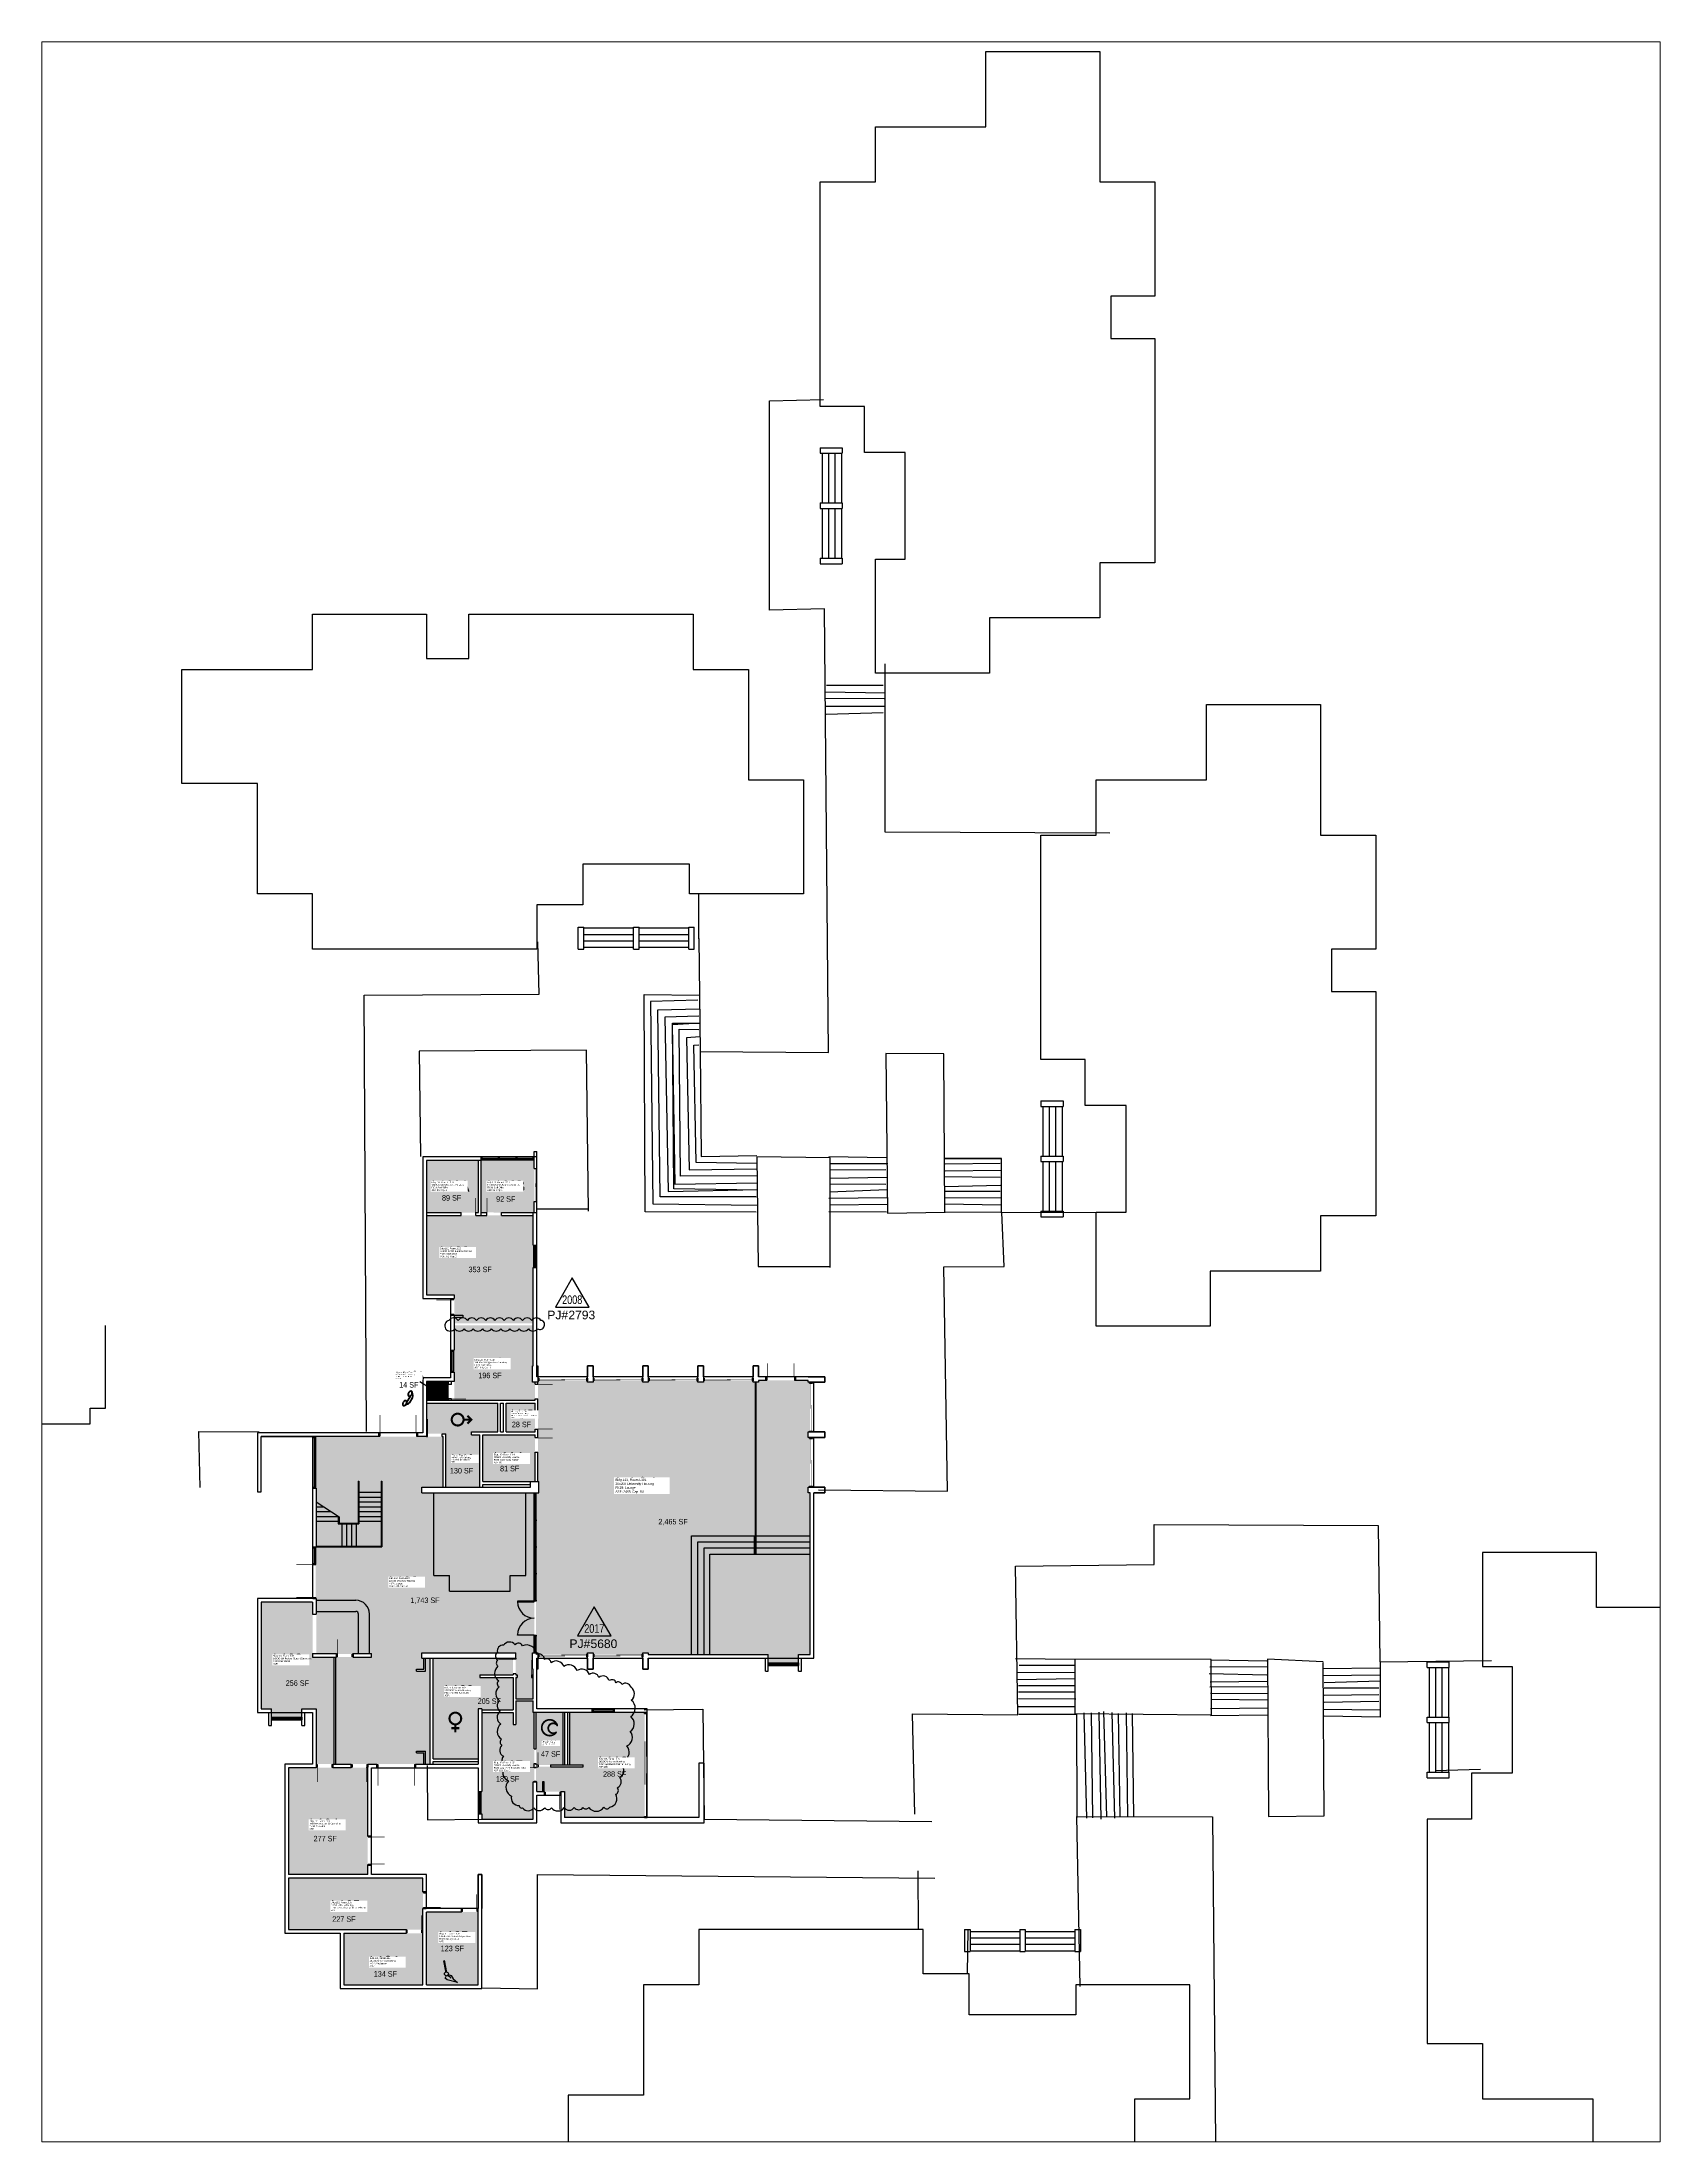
# Paper-space layout 'Layout1' of a CAD drawing. Header units: inches. Extents: x 0.54 to 7.87, y 0.8 to 10.31.
# The model-space entities are those that its viewports show. They can reach past a viewport. Long polylines and large blocks are cut down to what shows.
import ezdxf
from ezdxf.enums import TextEntityAlignment as Align

# ---------------------------------------------------------------- set-up
doc = ezdxf.new("R2010")
doc.units = ezdxf.units.IN
doc.header["$LTSCALE"] = 10
doc.header["$MEASUREMENT"] = 0
doc.linetypes.add('DASHED2', pattern=[0.375, 0.25, -0.125])
doc.layers.get('0').update_dxf_attribs({"linetype": 'CONTINUOUS'})
for name, color, linetype in [('A-DOOR', 2, 'CONTINUOUS'), ('A-FLOR', 3, 'CONTINUOUS'), ('A-FP', 16, 'CONTINUOUS'), ('A-GLAZ', 1, 'CONTINUOUS'), ('A-IDEN-ICON', 4, 'CONTINUOUS'), ('A-IDEN-RNUM', 7, 'CONTINUOUS'), ('A-IDEN-SNUM', 4, 'CONTINUOUS'), ('A-IDEN-VNUM', 4, 'CONTINUOUS'), ('A-SITE', 3, 'CONTINUOUS'), ('A-WALL', 5, 'CONTINUOUS'), ('AREA-TEXT', 3, 'CONTINUOUS'), ('Rooms-Category-Color', 7, 'CONTINUOUS'), ('Rooms-College-Color', 7, 'CONTINUOUS'), ('Rooms-Department-Color', 7, 'CONTINUOUS'), ('Rooms-Division-Color', 7, 'CONTINUOUS'), ('Rooms-Information', 7, 'CONTINUOUS')]:
    doc.layers.add(name, color=color, linetype=linetype)
doc.layers.add('A-REV', color=1, linetype='CONTINUOUS', true_color=0xff0000)
doc.styles.add('Arial', font='arial.ttf')
doc.styles.add('CP_AREA', font='arial.ttf', dxfattribs={"height": 15})
doc.styles.add('CP_ROOMSNUMBER', font='arial.ttf', dxfattribs={"height": 1})
doc.styles.add('CP_ROOMVNUMBER', font='arial.ttf', dxfattribs={"width": 0.85, "height": 0.075})

# ---------------------------------------------------------------- blocks, each defined once
blk = doc.blocks.new('CPMEN')
at = {"const_width": 0.015}
blk.add_lwpolyline([(-0.058, -0.02, 1), (0.028, -0.02, 1)], format="xyb", close=True, dxfattribs=at)
for points in [[(0.015, 0.01), (0.055, 0.05)], [(0.055, 0.01), (0.055, 0.05), (0.015, 0.05)]]:
    blk.add_lwpolyline(points, dxfattribs=at)
blk = doc.blocks.new('CPCUST')
for p, q in [((0.017, -0.064), (0.02, -0.047)), ((0.036, -0.07), (0.017, -0.064)), ((0.026, -0.041), (0.045, -0.041)), ((0.03, -0.034), (0.038, -0.03)), ((0.112, -0.063), (0.036, -0.07)), ((0.038, -0.03), (0.053, -0.032)), ((0.045, -0.041), (0.054, -0.051)), ((0.053, -0.032), (0.075, -0.048)), ((0.075, -0.048), (0.112, -0.063))]:
    blk.add_line(p, q)
at = {"const_width": 0.015}
blk.add_lwpolyline([(-0.03, 0.05), (0.01, -0.019)], dxfattribs=at)
at = {"const_width": 0.0075}
blk.add_lwpolyline([(-0.033, 0.048, 1), (-0.027, 0.052, 1)], format="xyb", close=True, dxfattribs=at)
blk.add_circle((0.016, -0.031), 0.0141)
blk = doc.blocks.new('CPBATH')
at = {"const_width": 0.0127}
for points in [[(0.057, 0.017, 0.861492), (-0.055, 0, 1)], [(-0.055, 0, 0.726902), (0.049, -0.034, 1)], [(0.057, 0.017, 0.729002), (-0.008, -0.004, 1)], [(-0.008, -0.004, 0.609468), (0.049, -0.034, 1)]]:
    blk.add_lwpolyline(points, format="xyb", dxfattribs=at)
at = {"const_width": 0.00637}
for points in [[(0.054, 0.015, 1), (0.06, 0.018, 1)], [(0.046, -0.035, 1), (0.051, -0.032, 1)]]:
    blk.add_lwpolyline(points, format="xyb", close=True, dxfattribs=at)
blk = doc.blocks.new('CPWOMEN')
at = {"const_width": 0.015}
blk.add_lwpolyline([(-0.0375, 0, 1), (0.0475, 0, 1)], format="xyb", close=True, dxfattribs=at)
for points in [[(-0.025, -0.07), (0.035, -0.07)], [(0.005, -0.04), (0.005, -0.1)]]:
    blk.add_lwpolyline(points, dxfattribs=at)
blk = doc.blocks.new('Cpphone')
at = {"color": 0, "linetype": 'ByBlock'}
for p, q in [((0.01, 0.025), (-0.02, -0.025)), ((0.017, 0.028), (-0.018, -0.033))]:
    blk.add_line(p, q, dxfattribs=at)
for points in [[(0.036, 0.057), (0.042, 0.031), (0.038, 0.011), (0.008, -0.041), (-0.008, -0.056), (-0.034, -0.064)], [(0.033, 0.047), (0.037, 0.031), (0.033, 0.013), (0.004, -0.038), (-0.011, -0.051), (-0.026, -0.057)]]:
    blk.add_lwpolyline(points, dxfattribs=at)
for points in [[(0.029, 0.079, 0.139889), (0.022, 0.08, 0.107118), (0.012, 0.078, 0.079812), (0.004, 0.072, 0.067459), (-0.003, 0.063, 0.067459), (-0.008, 0.051, 0.079812), (-0.009, 0.041, 0.107118), (-0.006, 0.032, 0.139889), (-0.001, 0.027, 0.139889), (0.006, 0.025, 0.107118), (0.015, 0.027, 0.079812), (0.024, 0.033, 0.067459), (0.031, 0.043, 0.067459), (0.036, 0.054, 0.079812), (0.037, 0.064, 0.107118), (0.034, 0.073, 0.139889)], [(0.026, 0.074, 0.139889), (0.022, 0.075, 0.107118), (0.014, 0.074, 0.079812), (0.007, 0.069, 0.067459), (0.001, 0.06, 0.067459), (-0.003, 0.05, 0.079812), (-0.004, 0.042, 0.107118), (-0.002, 0.034, 0.139889), (0.001, 0.031, 0.139889), (0.006, 0.03, 0.107118), (0.013, 0.032, 0.079812), (0.02, 0.037, 0.067459), (0.027, 0.045, 0.067459), (0.031, 0.055, 0.079812), (0.032, 0.064, 0.107118), (0.03, 0.071, 0.139889)], [(-0.026, -0.017, 0.139889), (-0.033, -0.015, 0.107118), (-0.043, -0.017, 0.079812), (-0.051, -0.023, 0.067459), (-0.058, -0.033, 0.067459), (-0.063, -0.044, 0.079812), (-0.064, -0.054, 0.107118), (-0.061, -0.063, 0.139889), (-0.056, -0.069, 0.139889), (-0.049, -0.07, 0.107118), (-0.04, -0.068, 0.079812), (-0.031, -0.062, 0.067459), (-0.024, -0.053, 0.067459), (-0.019, -0.041, 0.079812), (-0.018, -0.031, 0.107118), (-0.021, -0.022, 0.139889)], [(-0.029, -0.021, 0.139889), (-0.033, -0.02, 0.107118), (-0.041, -0.022, 0.079812), (-0.048, -0.027, 0.067459), (-0.054, -0.035, 0.067459), (-0.058, -0.045, 0.079812), (-0.059, -0.054, 0.107118), (-0.057, -0.061, 0.139889), (-0.054, -0.064, 0.139889), (-0.049, -0.065, 0.107118), (-0.042, -0.064, 0.079812), (-0.035, -0.059, 0.067459), (-0.028, -0.05, 0.067459), (-0.024, -0.04, 0.079812), (-0.023, -0.032, 0.107118), (-0.025, -0.024, 0.139889)]]:
    blk.add_lwpolyline(points, format="xyb", close=True, dxfattribs=at)
blk = doc.blocks.new('Buildings113')
at = {"layer": 'A-FP'}
for p, q in [((1220, 3946), (1268, 3946)), ((1220, 3946), (1220, 3934)), ((1220, 3934), (1268, 3934)), ((1268, 3946), (1268, 3934)), ((1220, 3826), (1220, 3814)), ((1220, 3826), (1268, 3826)), ((1220, 3814), (1268, 3814)), ((1268, 3826), (1268, 3814)), ((1220, 3706), (1220, 3694)), ((1220, 3706), (1268, 3706)), ((1268, 3706), (1268, 3694)), ((1220, 3694), (1268, 3694)), ((694, 2904), (706, 2904)), ((694, 2856), (694, 2904)), ((706, 2856), (706, 2904)), ((814, 2856), (814, 2904)), ((814, 2904), (826, 2904)), ((826, 2856), (826, 2904)), ((934, 2856), (934, 2904)), ((934, 2904), (946, 2904)), ((946, 2856), (946, 2904)), ((694, 2856), (706, 2856)), ((814, 2856), (826, 2856)), ((934, 2856), (946, 2856)), ((1700, 2526), (1700, 2514)), ((1700, 2526), (1748, 2526)), ((1700, 2514), (1748, 2514)), ((1748, 2526), (1748, 2514)), ((1700, 2406), (1748, 2406)), ((1700, 2406), (1700, 2394)), ((1700, 2394), (1748, 2394)), ((1748, 2406), (1748, 2394)), ((1700, 2286), (1748, 2286)), ((1700, 2286), (1700, 2274)), ((1748, 2286), (1748, 2274)), ((1700, 2274), (1748, 2274)), ((2540, 1306), (2588, 1306)), ((2540, 1294), (2540, 1306)), ((2540, 1294), (2588, 1294)), ((2588, 1294), (2588, 1306)), ((2540, 1186), (2588, 1186)), ((2540, 1174), (2540, 1186)), ((2540, 1174), (2588, 1174)), ((2588, 1174), (2588, 1186)), ((2540, 1054), (2540, 1066)), ((2540, 1066), (2588, 1066)), ((2540, 1054), (2588, 1054)), ((2588, 1054), (2588, 1066)), ((1534, 724), (1534, 676)), ((1534, 724), (1546, 724)), ((1546, 724), (1546, 676)), ((1654, 724), (1666, 724)), ((1654, 724), (1654, 676)), ((1666, 724), (1666, 676)), ((1774, 724), (1786, 724)), ((1774, 724), (1774, 676)), ((1786, 724), (1786, 676)), ((1534, 676), (1546, 676)), ((1654, 676), (1666, 676)), ((1774, 676), (1786, 676))]:
    blk.add_line(p, q, dxfattribs=at)
for points in [[(1852, 4184), (1948, 4184), (1948, 3696), (1828, 3696), (1828, 3576), (1588, 3576), (1588, 3456), (1340, 3456), (1340, 3704), (1405, 3704), (1405, 3936), (1316, 3936), (1316, 4036), (1220, 4036), (1220, 4524), (1340, 4524), (1340, 4644), (1580, 4644), (1580, 4808), (1828, 4808), (1828, 4524), (1948, 4524), (1948, 4276), (1852, 4276)], [(456, 3488), (456, 3584), (944, 3584), (944, 3464), (1064, 3464), (1064, 3224), (1184, 3224), (1184, 2976), (936, 2976), (936, 3041), (704, 3041), (704, 2952), (604, 2952), (604, 2856), (116, 2856), (116, 2976), (-4, 2976), (-4, 3216), (-168, 3216), (-168, 3464), (116, 3464), (116, 3584), (364, 3584), (364, 3488)], [(2332, 2764), (2428, 2764), (2428, 2276), (2308, 2276), (2308, 2156), (2068, 2156), (2068, 2036), (1820, 2036), (1820, 2284), (1885, 2284), (1885, 2516), (1796, 2516), (1796, 2616), (1700, 2616), (1700, 3104), (1820, 3104), (1820, 3224), (2060, 3224), (2060, 3388), (2308, 3388), (2308, 3104), (2428, 3104), (2428, 2856), (2332, 2856)], [(356, 2404), (356, 2096), (416, 2096), (416, 1924), (356, 1924), (356, 1804), (-4, 1804), (-4, 1676), (4, 1676), (4, 1796), (116, 1796), (116, 1444), (-4, 1444), (-4, 1196), (116, 1196), (116, 1084), (56, 1084), (56, 716), (176, 716), (176, 596), (484, 596), (484, 844), (476, 844), (476, 770), (364, 770), (364, 844), (244, 844), (244, 1076), (476, 1076), (476, 956), (604, 956), (604, 1016), (656, 1016), (656, 956), (968, 956), (968, 1086), (956, 1086), (956, 968), (844, 968), (844, 1204), (604, 1204), (604, 1314), (714, 1314), (714, 1290), (726, 1290), (726, 1314), (834, 1314), (834, 1290), (846, 1290), (846, 1314), (1206, 1314), (1206, 1674), (1230, 1674), (1230, 1686), (1206, 1686), (1206, 1794), (1230, 1794), (1230, 1806), (1206, 1806), (1206, 1914), (1230, 1914), (1230, 1926), (1086, 1926), (1086, 1950), (1074, 1950), (1074, 1926), (966, 1926), (966, 1950), (954, 1950), (954, 1926), (846, 1926), (846, 1950), (834, 1950), (834, 1926), (726, 1926), (726, 1950), (714, 1950), (714, 1926), (604, 1926), (604, 2404)], [(3172, 816), (3268, 816), (3268, 1304), (3148, 1304), (3148, 1424), (2908, 1424), (2908, 1544), (2660, 1544), (2660, 1296), (2725, 1296), (2725, 1064), (2636, 1064), (2636, 964), (2540, 964), (2540, 476), (2660, 476), (2660, 356), (2900, 356), (2900, 192), (3148, 192), (3148, 476), (3268, 476), (3268, 724), (3172, 724)], [(1296, 92), (1296, -4), (1784, -4), (1784, 116), (1904, 116), (1904, 356), (2024, 356), (2024, 604), (1776, 604), (1776, 539), (1544, 539), (1544, 628), (1444, 628), (1444, 724), (956, 724), (956, 604), (836, 604), (836, 364), (672, 364), (672, 116), (956, 116), (956, -4), (1204, -4), (1204, 92)]]:
    blk.add_lwpolyline(points, close=True, dxfattribs=at)
blk = doc.blocks.new('ProjectRev')
at = {"transparency": 16777216}
blk.add_lwpolyline([(0, 0.122), (-0.122, -0.089), (0.122, -0.089)], close=True, dxfattribs=at)
at = {"transparency": 16777216, "insert": (-0.18, -0.115), "char_height": 0.0625, "attachment_point": 1, "style": 'Arial'}
blk.add_mtext_dynamic_manual_height_columns('PJ#', width=0.24749, gutter_width=0.312, heights=[0], dxfattribs=at)
at = {"transparency": 16777216, "style": 'Arial', "width": 0.75}
blk.add_attdef('YEAR', text='', height=0.0625, dxfattribs=at).set_placement((0, 0), align=Align.MIDDLE_CENTER)
at = {"transparency": 16777216, "style": 'Arial'}
blk.add_attdef('PROJECT', text='', height=0.0625, dxfattribs=at).set_placement((-0.028, -0.115), align=Align.TOP_LEFT)

msp = doc.modelspace()

# ---------------------------------------------------------------- hatches: boundary and pattern name
at = {"layer": 'Rooms-Category-Color', "true_color": 0xfa9ba3}
for points in [[(471, 2283), (477, 2283), (477, 2396), (364, 2396), (364, 2283), (439, 2283)], [(483, 2283.3), (483, 2398), (598, 2398), (598, 2283)], [(596, 2277), (596, 2212), (597, 2212), (597, 2164), (596, 2164), (596, 2114), (596, 2083.3), (596, 2042), (484, 2042), (478, 2042), (476, 2042), (444, 2042), (424, 2042), (424, 2056), (443, 2056), (443, 2060), (424, 2060), (424, 2096), (424, 2104), (364, 2104), (364, 2277)], [(600, 1914), (600, 1875), (424, 1875), (424, 1916), (424, 1936), (423, 1936), (423, 1984), (424, 1984), (424, 2038), (444, 2038), (476, 2038), (484, 2038), (508, 2038), (596, 2038), (596, 1950), (594, 1950), (594, 1924), (594, 1923), (594, 1917), (594, 1916), (594, 1914)]]:
    msp.add_hatch(color=241, dxfattribs=at).paths.add_polyline_path(points)
at = {"layer": 'Rooms-Category-Color', "true_color": 0x728ef3}
for points in [[(602, 1326), (606, 1326), (606, 1322), (714, 1322), (714, 1326), (726, 1326), (726, 1322), (834, 1322), (834, 1326), (846, 1326), (846, 1322), (1107, 1322), (1107, 1304), (1173, 1304), (1173, 1322), (1198, 1322), (1198, 1674), (1194, 1674), (1194, 1686), (1198, 1686), (1198, 1794), (1194, 1794), (1194, 1806), (1198, 1806), (1198, 1914), (1194, 1914), (1194, 1918), (1166, 1918), (1102, 1918), (1086, 1918), (1086, 1914), (1074, 1914), (1074, 1918), (966, 1918), (966, 1914), (954, 1914), (954, 1918), (846, 1918), (846, 1914), (834, 1914), (834, 1918), (726, 1918), (726, 1914), (714, 1914), (714, 1918), (606, 1918), (606, 1914), (606, 1844), (606, 1812), (606, 1794), (606, 1762), (606, 1698), (608, 1698), (608, 1674), (602, 1674), (602, 1326)], [(366, 1802), (398, 1802), (406, 1802), (406, 1686), (480, 1686), (480, 1800), (462, 1800), (462, 1806), (519, 1806), (519, 1869), (364, 1869), (364, 1804), (364, 1802)], [(166, 1316), (166, 1084), (200, 1084), (236, 1084), (256, 1084), (340, 1084), (372, 1084), (372, 1244), (372, 1252), (372, 1314), (362, 1314), (362, 1286), (342, 1286), (342, 1290), (358, 1290), (358, 1314), (354, 1314), (354, 1326), (558, 1326), (558, 1314), (558, 1225.4), (596, 1225.4), (596, 1290), (594, 1290), (594, 1326), (598, 1326), (598, 1674), (354, 1674), (354, 1686), (400, 1686), (400, 1796), (398, 1796), (366, 1796), (364, 1796), (344, 1796), (333, 1796), (267, 1796), (260, 1796), (123, 1796), (123, 1684), (124, 1684), (124, 1556), (123, 1556), (123, 1444), (124, 1444), (124, 1436), (124, 1410), (124, 1324), (168, 1324), (168, 1323), (204, 1323), (204, 1324), (244, 1324), (244, 1316), (204, 1316), (204, 1317), (168, 1317), (168, 1316)], [(600, 1800), (486, 1800), (486, 1698), (590, 1698), (600, 1698), (600, 1762), (600, 1794)], [(27, 1204), (4, 1204), (4, 1436), (116, 1436), (116, 1410), (116, 1324), (116, 1316), (162, 1316), (162, 1084), (124, 1084), (124, 1204), (93, 1204), (93, 1186), (27, 1186)], [(476, 1204), (484, 1204), (484, 1202), (552, 1202), (552, 1272), (480, 1272), (480, 1278), (552, 1278), (552, 1314), (378, 1314), (378, 1095.5), (476, 1095.5)], [(552, 1170), (552, 1196), (501, 1196), (484, 1196), (484, 1024), (483, 1024), (483, 976), (484, 976), (484, 964), (596, 964), (596, 1045), (598, 1045), (598, 1196), (596, 1196), (596, 1221.4), (558, 1221.4), (558, 1170)], [(664, 1024), (664, 968), (838, 968), (838, 1196), (772, 1196), (772, 1197), (724, 1197), (724, 1196), (675.2, 1196), (675.2, 1082), (704.7, 1082), (704.7, 1078), (602, 1078), (602, 1045), (604, 1045), (604, 1024), (616, 1024), (616, 1045), (620, 1045), (620, 1024), (656, 1024)], [(660.8, 1082), (660.8, 1196), (604, 1196), (602, 1196), (602, 1082)], [(476, 762), (440, 762), (364, 762), (364, 604), (476, 604)]]:
    msp.add_hatch(color=171, dxfattribs=at).paths.add_polyline_path(points)
at = {"layer": 'Rooms-Category-Color', "true_color": 0xadadad}
for points in [[(364, 1875), (412, 1875), (412, 1916), (364, 1916)], [(236, 928), (236, 1076), (200, 1076), (160, 1076), (124, 1076), (64, 1076), (64, 844), (236, 844), (236, 864)], [(356, 716), (320, 716), (184, 716), (184, 604), (356, 604)]]:
    msp.add_hatch(color=253, dxfattribs=at).paths.add_polyline_path(points)
at = {"layer": 'Rooms-Category-Color', "true_color": 0xe3c5e1}
for points in [[(600, 1844), (600, 1812), (600, 1806), (537, 1806), (537, 1869), (600, 1869)], [(356, 806), (356, 836), (64, 836), (64, 724), (320, 724), (356, 724), (356, 770)]]:
    msp.add_hatch(color=254, dxfattribs=at).paths.add_polyline_path(points)
at = {"layer": 'Rooms-College-Color', "true_color": 0x80bc67}
for points in [[(471, 2283), (477, 2283), (477, 2396), (364, 2396), (364, 2283), (439, 2283)], [(483, 2283.3), (483, 2398), (598, 2398), (598, 2283)], [(596, 2277), (596, 2212), (597, 2212), (597, 2164), (596, 2164), (596, 2114), (596, 2083.3), (596, 2042), (484, 2042), (478, 2042), (476, 2042), (444, 2042), (424, 2042), (424, 2056), (443, 2056), (443, 2060), (424, 2060), (424, 2096), (424, 2104), (364, 2104), (364, 2277)], [(600, 1914), (600, 1875), (424, 1875), (424, 1916), (424, 1936), (423, 1936), (423, 1984), (424, 1984), (424, 2038), (444, 2038), (476, 2038), (484, 2038), (508, 2038), (596, 2038), (596, 1950), (594, 1950), (594, 1924), (594, 1923), (594, 1917), (594, 1916), (594, 1914)], [(364, 1875), (412, 1875), (412, 1916), (364, 1916)]]:
    msp.add_hatch(color=83, dxfattribs=at).paths.add_polyline_path(points)
at = {"layer": 'Rooms-College-Color', "true_color": 0xadadad}
for points in [[(602, 1326), (606, 1326), (606, 1322), (714, 1322), (714, 1326), (726, 1326), (726, 1322), (834, 1322), (834, 1326), (846, 1326), (846, 1322), (1107, 1322), (1107, 1304), (1173, 1304), (1173, 1322), (1198, 1322), (1198, 1674), (1194, 1674), (1194, 1686), (1198, 1686), (1198, 1794), (1194, 1794), (1194, 1806), (1198, 1806), (1198, 1914), (1194, 1914), (1194, 1918), (1166, 1918), (1102, 1918), (1086, 1918), (1086, 1914), (1074, 1914), (1074, 1918), (966, 1918), (966, 1914), (954, 1914), (954, 1918), (846, 1918), (846, 1914), (834, 1914), (834, 1918), (726, 1918), (726, 1914), (714, 1914), (714, 1918), (606, 1918), (606, 1914), (606, 1844), (606, 1812), (606, 1794), (606, 1762), (606, 1698), (608, 1698), (608, 1674), (602, 1674), (602, 1326)], [(366, 1802), (398, 1802), (406, 1802), (406, 1686), (480, 1686), (480, 1800), (462, 1800), (462, 1806), (519, 1806), (519, 1869), (364, 1869), (364, 1804), (364, 1802)], [(600, 1844), (600, 1812), (600, 1806), (537, 1806), (537, 1869), (600, 1869)], [(166, 1316), (166, 1084), (200, 1084), (236, 1084), (256, 1084), (340, 1084), (372, 1084), (372, 1244), (372, 1252), (372, 1314), (362, 1314), (362, 1286), (342, 1286), (342, 1290), (358, 1290), (358, 1314), (354, 1314), (354, 1326), (558, 1326), (558, 1314), (558, 1225.4), (596, 1225.4), (596, 1290), (594, 1290), (594, 1326), (598, 1326), (598, 1674), (354, 1674), (354, 1686), (400, 1686), (400, 1796), (398, 1796), (366, 1796), (364, 1796), (344, 1796), (333, 1796), (267, 1796), (260, 1796), (123, 1796), (123, 1684), (124, 1684), (124, 1556), (123, 1556), (123, 1444), (124, 1444), (124, 1436), (124, 1410), (124, 1324), (168, 1324), (168, 1323), (204, 1323), (204, 1324), (244, 1324), (244, 1316), (204, 1316), (204, 1317), (168, 1317), (168, 1316)], [(600, 1800), (486, 1800), (486, 1698), (590, 1698), (600, 1698), (600, 1762), (600, 1794)], [(27, 1204), (4, 1204), (4, 1436), (116, 1436), (116, 1410), (116, 1324), (116, 1316), (162, 1316), (162, 1084), (124, 1084), (124, 1204), (93, 1204), (93, 1186), (27, 1186)], [(476, 1204), (484, 1204), (484, 1202), (552, 1202), (552, 1272), (480, 1272), (480, 1278), (552, 1278), (552, 1314), (378, 1314), (378, 1095.5), (476, 1095.5)], [(552, 1170), (552, 1196), (501, 1196), (484, 1196), (484, 1024), (483, 1024), (483, 976), (484, 976), (484, 964), (596, 964), (596, 1045), (598, 1045), (598, 1196), (596, 1196), (596, 1221.4), (558, 1221.4), (558, 1170)], [(664, 1024), (664, 968), (838, 968), (838, 1196), (772, 1196), (772, 1197), (724, 1197), (724, 1196), (675.2, 1196), (675.2, 1082), (704.7, 1082), (704.7, 1078), (602, 1078), (602, 1045), (604, 1045), (604, 1024), (616, 1024), (616, 1045), (620, 1045), (620, 1024), (656, 1024)], [(660.8, 1082), (660.8, 1196), (604, 1196), (602, 1196), (602, 1082)], [(236, 928), (236, 1076), (200, 1076), (160, 1076), (124, 1076), (64, 1076), (64, 844), (236, 844), (236, 864)], [(356, 806), (356, 836), (64, 836), (64, 724), (320, 724), (356, 724), (356, 770)], [(476, 762), (440, 762), (364, 762), (364, 604), (476, 604)], [(356, 716), (320, 716), (184, 716), (184, 604), (356, 604)]]:
    msp.add_hatch(color=253, dxfattribs=at).paths.add_polyline_path(points)
at = {"layer": 'Rooms-Department-Color', "true_color": 0x604aed}
for points in [[(471, 2283), (477, 2283), (477, 2396), (364, 2396), (364, 2283), (439, 2283)], [(483, 2283.3), (483, 2398), (598, 2398), (598, 2283)], [(596, 2277), (596, 2212), (597, 2212), (597, 2164), (596, 2164), (596, 2114), (596, 2083.3), (596, 2042), (484, 2042), (478, 2042), (476, 2042), (444, 2042), (424, 2042), (424, 2056), (443, 2056), (443, 2060), (424, 2060), (424, 2096), (424, 2104), (364, 2104), (364, 2277)], [(600, 1914), (600, 1875), (424, 1875), (424, 1916), (424, 1936), (423, 1936), (423, 1984), (424, 1984), (424, 2038), (444, 2038), (476, 2038), (484, 2038), (508, 2038), (596, 2038), (596, 1950), (594, 1950), (594, 1924), (594, 1923), (594, 1917), (594, 1916), (594, 1914)], [(602, 1326), (606, 1326), (606, 1322), (714, 1322), (714, 1326), (726, 1326), (726, 1322), (834, 1322), (834, 1326), (846, 1326), (846, 1322), (1107, 1322), (1107, 1304), (1173, 1304), (1173, 1322), (1198, 1322), (1198, 1674), (1194, 1674), (1194, 1686), (1198, 1686), (1198, 1794), (1194, 1794), (1194, 1806), (1198, 1806), (1198, 1914), (1194, 1914), (1194, 1918), (1166, 1918), (1102, 1918), (1086, 1918), (1086, 1914), (1074, 1914), (1074, 1918), (966, 1918), (966, 1914), (954, 1914), (954, 1918), (846, 1918), (846, 1914), (834, 1914), (834, 1918), (726, 1918), (726, 1914), (714, 1914), (714, 1918), (606, 1918), (606, 1914), (606, 1844), (606, 1812), (606, 1794), (606, 1762), (606, 1698), (608, 1698), (608, 1674), (602, 1674), (602, 1326)], [(366, 1802), (398, 1802), (406, 1802), (406, 1686), (480, 1686), (480, 1800), (462, 1800), (462, 1806), (519, 1806), (519, 1869), (364, 1869), (364, 1804), (364, 1802)], [(600, 1844), (600, 1812), (600, 1806), (537, 1806), (537, 1869), (600, 1869)], [(166, 1316), (166, 1084), (200, 1084), (236, 1084), (256, 1084), (340, 1084), (372, 1084), (372, 1244), (372, 1252), (372, 1314), (362, 1314), (362, 1286), (342, 1286), (342, 1290), (358, 1290), (358, 1314), (354, 1314), (354, 1326), (558, 1326), (558, 1314), (558, 1225.4), (596, 1225.4), (596, 1290), (594, 1290), (594, 1326), (598, 1326), (598, 1674), (354, 1674), (354, 1686), (400, 1686), (400, 1796), (398, 1796), (366, 1796), (364, 1796), (344, 1796), (333, 1796), (267, 1796), (260, 1796), (123, 1796), (123, 1684), (124, 1684), (124, 1556), (123, 1556), (123, 1444), (124, 1444), (124, 1436), (124, 1410), (124, 1324), (168, 1324), (168, 1323), (204, 1323), (204, 1324), (244, 1324), (244, 1316), (204, 1316), (204, 1317), (168, 1317), (168, 1316)], [(600, 1800), (486, 1800), (486, 1698), (590, 1698), (600, 1698), (600, 1762), (600, 1794)], [(27, 1204), (4, 1204), (4, 1436), (116, 1436), (116, 1410), (116, 1324), (116, 1316), (162, 1316), (162, 1084), (124, 1084), (124, 1204), (93, 1204), (93, 1186), (27, 1186)], [(476, 1204), (484, 1204), (484, 1202), (552, 1202), (552, 1272), (480, 1272), (480, 1278), (552, 1278), (552, 1314), (378, 1314), (378, 1095.5), (476, 1095.5)], [(552, 1170), (552, 1196), (501, 1196), (484, 1196), (484, 1024), (483, 1024), (483, 976), (484, 976), (484, 964), (596, 964), (596, 1045), (598, 1045), (598, 1196), (596, 1196), (596, 1221.4), (558, 1221.4), (558, 1170)], [(664, 1024), (664, 968), (838, 968), (838, 1196), (772, 1196), (772, 1197), (724, 1197), (724, 1196), (675.2, 1196), (675.2, 1082), (704.7, 1082), (704.7, 1078), (602, 1078), (602, 1045), (604, 1045), (604, 1024), (616, 1024), (616, 1045), (620, 1045), (620, 1024), (656, 1024)], [(660.8, 1082), (660.8, 1196), (604, 1196), (602, 1196), (602, 1082)], [(356, 806), (356, 836), (64, 836), (64, 724), (320, 724), (356, 724), (356, 770)], [(476, 762), (440, 762), (364, 762), (364, 604), (476, 604)]]:
    msp.add_hatch(color=173, dxfattribs=at).paths.add_polyline_path(points)
at = {"layer": 'Rooms-Department-Color', "true_color": 0xacacac}
for points in [[(364, 1875), (412, 1875), (412, 1916), (364, 1916)], [(236, 928), (236, 1076), (200, 1076), (160, 1076), (124, 1076), (64, 1076), (64, 844), (236, 844), (236, 864)], [(356, 716), (320, 716), (184, 716), (184, 604), (356, 604)]]:
    msp.add_hatch(color=253, dxfattribs=at).paths.add_polyline_path(points)
at = {"layer": 'Rooms-Division-Color', "true_color": 0x604aed}
for points in [[(471, 2283), (477, 2283), (477, 2396), (364, 2396), (364, 2283), (439, 2283)], [(483, 2283.3), (483, 2398), (598, 2398), (598, 2283)], [(596, 2277), (596, 2212), (597, 2212), (597, 2164), (596, 2164), (596, 2114), (596, 2083.3), (596, 2042), (484, 2042), (478, 2042), (476, 2042), (444, 2042), (424, 2042), (424, 2056), (443, 2056), (443, 2060), (424, 2060), (424, 2096), (424, 2104), (364, 2104), (364, 2277)], [(600, 1914), (600, 1875), (424, 1875), (424, 1916), (424, 1936), (423, 1936), (423, 1984), (424, 1984), (424, 2038), (444, 2038), (476, 2038), (484, 2038), (508, 2038), (596, 2038), (596, 1950), (594, 1950), (594, 1924), (594, 1923), (594, 1917), (594, 1916), (594, 1914)], [(602, 1326), (606, 1326), (606, 1322), (714, 1322), (714, 1326), (726, 1326), (726, 1322), (834, 1322), (834, 1326), (846, 1326), (846, 1322), (1107, 1322), (1107, 1304), (1173, 1304), (1173, 1322), (1198, 1322), (1198, 1674), (1194, 1674), (1194, 1686), (1198, 1686), (1198, 1794), (1194, 1794), (1194, 1806), (1198, 1806), (1198, 1914), (1194, 1914), (1194, 1918), (1166, 1918), (1102, 1918), (1086, 1918), (1086, 1914), (1074, 1914), (1074, 1918), (966, 1918), (966, 1914), (954, 1914), (954, 1918), (846, 1918), (846, 1914), (834, 1914), (834, 1918), (726, 1918), (726, 1914), (714, 1914), (714, 1918), (606, 1918), (606, 1914), (606, 1844), (606, 1812), (606, 1794), (606, 1762), (606, 1698), (608, 1698), (608, 1674), (602, 1674), (602, 1326)], [(366, 1802), (398, 1802), (406, 1802), (406, 1686), (480, 1686), (480, 1800), (462, 1800), (462, 1806), (519, 1806), (519, 1869), (364, 1869), (364, 1804), (364, 1802)], [(600, 1844), (600, 1812), (600, 1806), (537, 1806), (537, 1869), (600, 1869)], [(166, 1316), (166, 1084), (200, 1084), (236, 1084), (256, 1084), (340, 1084), (372, 1084), (372, 1244), (372, 1252), (372, 1314), (362, 1314), (362, 1286), (342, 1286), (342, 1290), (358, 1290), (358, 1314), (354, 1314), (354, 1326), (558, 1326), (558, 1314), (558, 1225.4), (596, 1225.4), (596, 1290), (594, 1290), (594, 1326), (598, 1326), (598, 1674), (354, 1674), (354, 1686), (400, 1686), (400, 1796), (398, 1796), (366, 1796), (364, 1796), (344, 1796), (333, 1796), (267, 1796), (260, 1796), (123, 1796), (123, 1684), (124, 1684), (124, 1556), (123, 1556), (123, 1444), (124, 1444), (124, 1436), (124, 1410), (124, 1324), (168, 1324), (168, 1323), (204, 1323), (204, 1324), (244, 1324), (244, 1316), (204, 1316), (204, 1317), (168, 1317), (168, 1316)], [(600, 1800), (486, 1800), (486, 1698), (590, 1698), (600, 1698), (600, 1762), (600, 1794)], [(27, 1204), (4, 1204), (4, 1436), (116, 1436), (116, 1410), (116, 1324), (116, 1316), (162, 1316), (162, 1084), (124, 1084), (124, 1204), (93, 1204), (93, 1186), (27, 1186)], [(476, 1204), (484, 1204), (484, 1202), (552, 1202), (552, 1272), (480, 1272), (480, 1278), (552, 1278), (552, 1314), (378, 1314), (378, 1095.5), (476, 1095.5)], [(552, 1170), (552, 1196), (501, 1196), (484, 1196), (484, 1024), (483, 1024), (483, 976), (484, 976), (484, 964), (596, 964), (596, 1045), (598, 1045), (598, 1196), (596, 1196), (596, 1221.4), (558, 1221.4), (558, 1170)], [(664, 1024), (664, 968), (838, 968), (838, 1196), (772, 1196), (772, 1197), (724, 1197), (724, 1196), (675.2, 1196), (675.2, 1082), (704.7, 1082), (704.7, 1078), (602, 1078), (602, 1045), (604, 1045), (604, 1024), (616, 1024), (616, 1045), (620, 1045), (620, 1024), (656, 1024)], [(660.8, 1082), (660.8, 1196), (604, 1196), (602, 1196), (602, 1082)], [(356, 806), (356, 836), (64, 836), (64, 724), (320, 724), (356, 724), (356, 770)], [(476, 762), (440, 762), (364, 762), (364, 604), (476, 604)]]:
    msp.add_hatch(color=173, dxfattribs=at).paths.add_polyline_path(points)
at = {"layer": 'Rooms-Division-Color', "true_color": 0xadadad}
for points in [[(364, 1875), (412, 1875), (412, 1916), (364, 1916)], [(236, 928), (236, 1076), (200, 1076), (160, 1076), (124, 1076), (64, 1076), (64, 844), (236, 844), (236, 864)], [(356, 716), (320, 716), (184, 716), (184, 604), (356, 604)]]:
    msp.add_hatch(color=253, dxfattribs=at).paths.add_polyline_path(points)

# ---------------------------------------------------------------- linework, layer by layer
at = {"layer": 'A-DOOR', "const_width": 1}
for points in [[(601, 2339), (601, 2379)], [(600, 2307), (600, 2347)]]:
    msp.add_lwpolyline(points, dxfattribs=at)
at = {"layer": 'A-DOOR'}
for points in [[(470.2, 2283, 1.5, 1.5, 0), (470.2, 2315, 0, 0, 0), (471, 2315, 0, 0, 0.414214), (439, 2283, 0, 0, 0.414214)], [(495.7, 2283, 1.5, 1.5, 0), (495.7, 2315, 0, 0, 0), (495, 2315, 0, 0, -0.414214), (527, 2283, 0, 0, -0.414214)], [(417, 2093.2, 1.5, 1.5, 0), (385, 2093.2, 0, 0, 0), (385, 2094, 0, 0, 0.414214), (417, 2062, 0, 0, 0.414214)], [(1104.7, 1925, 1.5, 1.5, 0), (1104.7, 1955, 0, 0, 0), (1104, 1955, 0, 0, -0.414214), (1134, 1925, 0, 0, -0.414214)], [(1163.2, 1925, 1.5, 1.5, 0), (1163.2, 1955, 0, 0, 0), (1164, 1955, 0, 0, 0.414214), (1134, 1925, 0, 0, 0.414214)], [(418, 1878, 1.5, 1.5, 0), (450, 1878, 0, 0, 0), (450, 1877.3, 0, 0, 0.414214), (418, 1909.3, 0, 0, 0.414214)], [(606, 1909.3, 1.5, 1.5, 0), (638, 1909.3, 0, 0, 0), (638, 1910, 0, 0, -0.414214), (606, 1878, 0, 0, -0.414214)], [(262.7, 1803, 1.5, 1.5, 0), (262.7, 1843, 0, 0, 0), (262, 1843, 0, 0, -0.414214), (302, 1803, 0, 0, -0.414214)], [(341.2, 1803, 1.5, 1.5, 0), (341.2, 1843, 0, 0, 0), (342, 1843, 0, 0, 0.414214), (302, 1803, 0, 0, 0.414214)], [(366.7, 1802, 1.5, 1.5, 0), (366.7, 1834, 0, 0, 0), (366, 1834, 0, 0, -0.414214), (398, 1802, 0, 0, -0.414214)], [(606, 1812.7, 1.5, 1.5, 0), (638, 1812.7, 0, 0, 0), (638, 1812, 0, 0, 0.414214), (606, 1844, 0, 0, 0.414214)], [(606, 1793.2, 1.5, 1.5, 0), (638, 1793.2, 0, 0, 0), (638, 1794, 0, 0, -0.414214), (606, 1762, 0, 0, -0.414214)], [(117, 1517.2, 1.5, 1.5, 0), (81, 1517.2, 0, 0, 0), (81, 1516.5, 0, 0, 0.414214), (118.5, 1482, 0, 0, 0.414214)], [(117, 1446.7, 1.5, 1.5, 0), (81, 1446.7, 0, 0, 0), (81, 1447.5, 0, 0, -0.414214), (118.5, 1482, 0, 0, -0.414214)], [(170.7, 1323, 1.5, 1.5, 0), (170.7, 1355, 0, 0, 0), (170, 1355, 0, 0, -0.414214), (202, 1323, 0, 0, -0.414214)], [(552, 1311.2, 1.5, 1.5, 0), (520, 1311.2, 0, 0, 0), (520, 1312, 0, 0, 0.414214), (552, 1280, 0, 0, 0.414214)], [(592.2, 1278, 1.5, 1.5, 0), (592.2, 1310, 0, 0, 0), (593, 1310, 0, 0, 0.414214), (561, 1278, 0, 0, 0.414214)], [(606.4, 1082, 1.3, 1.3, 0), (606.4, 1109.7, 0, 0, 0), (605.8, 1109.7, 0, 0, -0.414214), (633.5, 1082, 0, 0, -0.414214)], [(126.7, 1077, 1.5, 1.5, 0), (126.7, 1045, 0, 0, 0), (126, 1045, 0, 0, 0.414214), (158, 1077, 0, 0, 0.414214)], [(233.2, 1077, 1.5, 1.5, 0), (233.2, 1045, 0, 0, 0), (234, 1045, 0, 0, -0.414214), (202, 1077, 0, 0, -0.414214)], [(258.7, 1077, 1.5, 1.5, 0), (258.7, 1037, 0, 0, 0), (258, 1037, 0, 0, 0.414214), (298, 1077, 0, 0, 0.414214)], [(337.2, 1077, 1.5, 1.5, 0), (337.2, 1037, 0, 0, 0), (338, 1037, 0, 0, -0.414214), (298, 1077, 0, 0, -0.414214)], [(598, 1075.9, 1.5, 1.5, 0), (568, 1075.9, 0, 0, 0), (568, 1076.6, 0, 0, 0.414214), (598, 1046.6, 0, 0, 0.414214)], [(653.2, 1017, 1.5, 1.5, 0), (653.2, 985, 0, 0, 0), (654, 985, 0, 0, -0.414214), (622, 1017, 0, 0, -0.414214)], [(243, 925.2, 1.5, 1.5, 0), (273, 925.2, 0, 0, 0), (273, 926, 0, 0, -0.414214), (243, 896, 0, 0, -0.414214)], [(243, 866.8, 1.5, 1.5, 0), (273, 866.8, 0, 0, 0), (273, 866, 0, 0, 0.414214), (243, 896, 0, 0, 0.414214)], [(363, 772.7, 1.5, 1.5, 0), (395, 772.7, 0, 0, 0), (395, 772, 0, 0, 0.414214), (363, 804, 0, 0, 0.414214)], [(473.2, 769, 1.5, 1.5, 0), (473.2, 801, 0, 0, 0), (474, 801, 0, 0, 0.414214), (442, 769, 0, 0, 0.414214)], [(353.2, 723, 1.5, 1.5, 0), (353.2, 755, 0, 0, 0), (354, 755, 0, 0, 0.414214), (322, 723, 0, 0, 0.414214)]]:
    msp.add_lwpolyline(points, format="xyseb", dxfattribs=at)
for points in [[(598, 1438), (562, 1438), (562, 1437), (598, 1437)], [(598, 1364), (562, 1364), (562, 1365), (598, 1365)]]:
    msp.add_lwpolyline(points, close=True, dxfattribs=at)
for centre, start, end in [((598, 1437), 180, 270), ((598, 1365), 90, 180)]:
    msp.add_arc(centre, 36, start, end, dxfattribs=at)
at = {"layer": 'A-FLOR'}
for p, q in [((-333.9, 1857.5), (-333.9, 2037.5)), ((1079, 1540), (1079, 1914)), ((1081, 1540), (1081, 1914)), ((-367.9, 1823.5), (-367.9, 1857.5)), ((-367.9, 1857.5), (-333.9, 1857.5)), ((-499.9, 1823.5), (-367.9, 1823.5)), ((215, 1699), (215, 1608)), ((215, 1699), (217, 1699)), ((217, 1699), (217, 1606)), ((265, 1699), (265, 1558)), ((265, 1699), (267, 1699)), ((267, 1699), (267, 1556)), ((124, 1654), (174, 1621.2)), ((217, 1675), (265, 1675)), ((217, 1664.5), (265, 1664.5)), ((217, 1654), (265, 1654)), ((124, 1643.5), (140, 1643.5)), ((124, 1633), (156, 1633)), ((124, 1622.5), (172, 1622.5)), ((124, 1612), (172, 1612)), ((172, 1622.5), (172, 1606)), ((172, 1606), (217, 1606)), ((174, 1621.2), (174, 1608)), ((174, 1608), (215, 1608)), ((179.5, 1606), (179.5, 1558)), ((190, 1606), (190, 1558)), ((200.5, 1606), (200.5, 1558)), ((211, 1606), (211, 1558)), ((217, 1643.5), (265, 1643.5)), ((217, 1633), (265, 1633)), ((217, 1622.5), (265, 1622.5)), ((217, 1612), (265, 1612)), ((124, 1558), (265, 1558)), ((124, 1556), (267, 1556)), ((940, 1322), (940, 1580)), ((940, 1580), (1079, 1580)), ((1077, 1566.7), (953.3, 1566.7)), ((953.3, 1566.7), (953.3, 1322)), ((1077, 1553.3), (966.7, 1553.3)), ((966.7, 1553.3), (966.7, 1322)), ((1077, 1540), (1077, 1580)), ((1081, 1580), (1198, 1580)), ((1198, 1566.7), (1081, 1566.7)), ((1198, 1553.3), (1081, 1553.3)), ((980, 1322), (980, 1540)), ((980, 1540), (1198, 1540)), ((124, 1440), (210, 1440)), ((124, 1416), (210, 1416)), ((216, 1324), (216, 1410)), ((240, 1324), (240, 1410)), ((162, 1316), (162, 1084)), ((166, 1316), (166, 1084))]:
    msp.add_line(p, q, dxfattribs=at)
at = {"layer": 'A-FLOR', "linetype": 'DASHED2'}
for p, q in [((380, 1494), (380, 1674)), ((580, 1494), (580, 1674)), ((380, 1494), (414, 1494)), ((414, 1460), (414, 1494)), ((546, 1460), (546, 1494)), ((546, 1494), (580, 1494)), ((414, 1460), (546, 1460))]:
    msp.add_line(p, q, dxfattribs=at)
at = {"layer": 'A-FLOR', "const_width": 1}
for points in [[(842, 1194), (842, 1100)], [(839, 1133), (839, 1039)], [(842, 1064), (842, 970)]]:
    msp.add_lwpolyline(points, dxfattribs=at)
at = {"layer": 'A-FLOR'}
for radius in [30, 6]:
    msp.add_arc((210, 1410), radius, 0, 90, dxfattribs=at)
for p in [(1077, 1566.7), (1077, 1566.7), (1077, 1553.3), (1077, 1553.3)]:
    msp.add_point(p, dxfattribs=at)
at = {"layer": 'A-GLAZ'}
for p, q in [((485, 2404), (520.3, 2404)), ((485, 2401), (520.3, 2401)), ((485, 2398), (520.3, 2398)), ((522.3, 2404), (558.7, 2404)), ((522.3, 2401), (558.7, 2401)), ((522.3, 2398), (558.7, 2398)), ((560.7, 2404), (596, 2404)), ((560.7, 2401), (596, 2401)), ((560.7, 2398), (596, 2398)), ((597, 2166), (597, 2210)), ((600, 2166), (600, 2210)), ((603, 2166), (603, 2210)), ((417, 1938), (417, 1982)), ((420, 1938), (420, 1982)), ((423, 1938), (423, 1982)), ((117, 1686), (117, 1794)), ((120, 1686), (120, 1794)), ((123, 1686), (123, 1794)), ((598, 1440), (598, 1674)), ((599.5, 1615), (599.5, 1672)), ((600.5, 1615), (600.5, 1672)), ((602, 1440), (602, 1674)), ((599.5, 1557), (599.5, 1613)), ((600.5, 1557), (600.5, 1613)), ((117, 1520), (117, 1554)), ((120, 1520), (120, 1554)), ((123, 1520), (123, 1554)), ((599.5, 1499), (599.5, 1555)), ((600.5, 1499), (600.5, 1555)), ((599.5, 1440), (599.5, 1497)), ((600.5, 1440), (600.5, 1497)), ((598, 1326), (598, 1365)), ((599.5, 1362), (599.5, 1328)), ((600.5, 1362), (600.5, 1328)), ((602, 1326), (602, 1364)), ((1109, 1304), (1171, 1304)), ((1109, 1301), (1171, 1301)), ((1109, 1298), (1171, 1298)), ((726, 1203), (770, 1203)), ((726, 1200), (770, 1200)), ((726, 1197), (770, 1197)), ((29, 1186), (91, 1186)), ((29, 1183), (91, 1183)), ((29, 1180), (91, 1180)), ((477, 978), (477, 1022)), ((480, 978), (480, 1022)), ((483, 978), (483, 1022))]:
    msp.add_line(p, q, dxfattribs=at)
at = {"layer": 'A-GLAZ', "const_width": 1}
for points in [[(608, 1919), (665, 1919)], [(712, 1921), (657, 1921)], [(728, 1919), (785, 1919)], [(832, 1921), (777, 1921)], [(848, 1919), (905, 1919)], [(952, 1921), (897, 1921)], [(968, 1919), (1025, 1919)], [(1072, 1921), (1017, 1921)], [(1199, 1912), (1199, 1857)], [(1201, 1808), (1201, 1865)], [(1199, 1792), (1199, 1737)], [(1201, 1688), (1201, 1745)], [(608, 1319), (665, 1319)], [(712, 1321), (657, 1321)], [(728, 1319), (785, 1319)], [(832, 1321), (777, 1321)]]:
    msp.add_lwpolyline(points, dxfattribs=at)
at = {"layer": 'A-GLAZ'}
for points in [[(598, 1674), (602, 1674), (602, 1672), (598, 1672)], [(598, 1615), (602, 1615), (602, 1613), (598, 1613)], [(598, 1557), (602, 1557), (602, 1555), (598, 1555)], [(598, 1499), (602, 1499), (602, 1497), (598, 1497)], [(598, 1440), (602, 1440), (602, 1438), (598, 1438)], [(598, 1364), (602, 1364), (602, 1362), (598, 1362)], [(598, 1328), (602, 1328), (602, 1326), (598, 1326)]]:
    msp.add_lwpolyline(points, close=True, dxfattribs=at)
at = {"layer": 'A-IDEN-VNUM'}
msp.add_lwpolyline([(349.5, 1915.7), (370.7, 1902.6)], dxfattribs=at)
at = {"layer": 'A-REV'}
for points in [[(405.4, 2030.5, 0.520567), (425.4, 2030.5, 0.520567), (445.4, 2030.5, 0.520567), (465.4, 2030.5, 0.520567), (485.4, 2030.5, 0.520567), (505.4, 2030.5, 0.520567), (525.4, 2030.5, 0.520567), (545.4, 2030.5, 0.520567), (565.4, 2030.5, 0.520567), (585.4, 2030.5, 0.520567), (605.4, 2030.5, 0.520567), (619.9, 2035.9, 0.520567), (612.7, 2048.7, 0.520567), (592.7, 2048.7, 0.520567), (572.7, 2048.7, 0.520567), (552.7, 2048.7, 0.520567), (532.7, 2048.7, 0.520567), (512.7, 2048.7, 0.520567), (492.7, 2048.7, 0.520567), (472.7, 2048.7, 0.520567), (452.7, 2048.7, 0.520567), (432.7, 2048.7, 0.520567), (412.7, 2048.7, 0.520567)], [(572.8, 988.6, 0.520567), (597.4, 988.8, 0.520567), (620.8, 988.9, 0.520567), (635.7, 989, 0.520567), (663.3, 989.2, 0.520567), (685.2, 989.4, 0.520567), (703.9, 989.5, 0.520567), (716.7, 989.6, 0.520567), (749.7, 989.9, 0.520567), (762.3, 990, 0.520567), (775.5, 1018.3, 0.520567), (778.8, 1032.5, 0.520567), (783.9, 1054.8, 0.520567), (789.3, 1078.4, 0.520567), (792.2, 1091.3, 0.520567), (799.6, 1123.5, 0.520567), (806.6, 1154.6, 0.520567), (807.9, 1187.2, 0.520567), (809.2, 1223.1, 0.520567), (808.8, 1250.8, 0.520567), (788.5, 1257.1, 0.520567), (776.1, 1260.9, 0.520567), (761.4, 1265.4, 0.520567), (738.7, 1272.4, 0.520567), (718, 1278.8, 0.520567), (691.3, 1287, 0.520567), (662.5, 1295.9, 0.520567), (634.9, 1304.3, 0.520567), (620.6, 1311.6, 0.520567), (603.2, 1322.3, 0.520567), (572.6, 1341.1, 0.520567), (556.3, 1343.5, 0.520567), (531.5, 1342.1, 0.520567), (517.9, 1326.8, 0.520567), (518.7, 1309.8, 0.520567), (519.3, 1296.8, 0.520567), (520.8, 1265, 0.520567), (521.5, 1251.5, 0.520567), (522.9, 1221.4, 0.520567), (524, 1198.7, 0.520567), (525.4, 1170.9, 0.520567), (527, 1137.9, 0.520567), (527.6, 1124.9, 0.520567), (531.2, 1100.8, 0.520567), (535.3, 1080.8, 0.520567), (542.2, 1047.1, 0.520567), (548.9, 1014.4, 0.520567), (565.3, 993.8, 0.520567)]]:
    msp.add_lwpolyline(points, format="xyb", close=True, dxfattribs=at)
at = {"layer": 'A-SITE'}
for p, q in [((1110, 4048), (1227, 4051)), ((1110, 3593), (1110, 4048)), ((1224, 3934), (1224, 3826)), ((1238, 3934), (1238, 3826)), ((1252, 3934), (1252, 3826)), ((1266, 3934), (1266, 3826)), ((1224, 3814), (1224, 3706)), ((1238, 3814), (1238, 3706)), ((1252, 3814), (1252, 3706)), ((1266, 3814), (1266, 3706)), ((1229, 3596), (1110, 3593)), ((1238, 2631), (1229, 3596)), ((1361, 3110), (1361, 3476)), ((1357, 3429), (1234, 3429)), ((1359, 3400), (1230, 3401)), ((1231, 3415), (1362, 3413)), ((1233, 3384), (1360, 3384)), ((1357, 3370), (1233, 3366)), ((1850, 3108), (1361, 3110)), ((956, 2878), (956, 2976)), ((706, 2902), (814, 2902)), ((706, 2888), (814, 2888)), ((826, 2902), (934, 2902)), ((826, 2888), (934, 2888)), ((956, 2879), (959, 2633)), ((609, 2758), (606, 2872)), ((706, 2874), (814, 2874)), ((706, 2860), (814, 2860)), ((826, 2874), (934, 2874)), ((826, 2860), (934, 2860)), ((228, 2756), (609, 2758)), ((233, 1807), (228, 2756)), ((839, 2285), (837, 2757)), ((837, 2757), (957, 2756)), ((954, 2745), (851, 2742)), ((851, 2742), (856, 2302)), ((867, 2724), (957, 2726)), ((872, 2317), (867, 2724)), ((956, 2710), (882, 2708)), ((882, 2708), (889, 2329)), ((958, 2695), (898, 2691)), ((902, 2335), (899, 2695)), ((899, 2695), (960, 2695)), ((898, 2691), (904, 2345)), ((916, 2362), (913, 2682)), ((913, 2682), (956, 2681)), ((958, 2665), (929, 2663)), ((929, 2663), (935, 2376)), ((712, 2636), (348, 2634)), ((348, 2634), (351, 2405)), ((716, 2286), (712, 2636)), ((945, 2647), (956, 2648)), ((950, 2392), (945, 2647)), ((959, 2634), (961, 2405)), ((959, 2633), (1238, 2631)), ((1489, 2628), (1363, 2629)), ((1363, 2629), (1366, 2282)), ((1491, 2284), (1489, 2628)), ((1704, 2514), (1704, 2406)), ((1718, 2514), (1718, 2406)), ((1732, 2514), (1732, 2406)), ((1746, 2514), (1746, 2406)), ((935, 2376), (1082, 2378)), ((1082, 2390), (950, 2392)), ((961, 2405), (1082, 2407)), ((1242, 2402), (1082, 2404)), ((1082, 2404), (1085, 2166)), ((1364, 2402), (1239, 2404)), ((1240, 2390), (1367, 2390)), ((1363, 2376), (1240, 2375)), ((1242, 2164), (1242, 2402)), ((1489, 2401), (1613, 2401)), ((1614, 2401), (1491, 2401)), ((1611, 2390), (1492, 2388)), ((1492, 2374), (1613, 2375)), ((1614, 2283), (1614, 2401)), ((1704, 2394), (1704, 2286)), ((1718, 2394), (1718, 2286)), ((1732, 2394), (1732, 2286)), ((1746, 2394), (1746, 2286)), ((889, 2329), (1084, 2333)), ((1084, 2332), (902, 2335)), ((904, 2345), (1083, 2348)), ((1083, 2363), (916, 2362)), ((1240, 2358), (1365, 2360)), ((1363, 2344), (1241, 2345)), ((1241, 2328), (1365, 2333)), ((1611, 2359), (1489, 2361)), ((1490, 2340), (1612, 2343)), ((1611, 2329), (1490, 2329)), ((604, 2291), (715, 2291)), ((1081, 2284), (839, 2285)), ((856, 2302), (1083, 2299)), ((1081, 2317), (872, 2317)), ((1366, 2315), (1239, 2314)), ((1364, 2284), (1239, 2285)), ((1241, 2300), (1366, 2301)), ((1366, 2282), (1492, 2284)), ((1613, 2299), (1491, 2301)), ((1612, 2283), (1491, 2284)), ((1492, 2315), (1613, 2316)), ((1615, 2283), (1861, 2284)), ((1620, 2166), (1615, 2283)), ((1085, 2166), (1242, 2166)), ((1489, 2165), (1620, 2166)), ((1497, 1677), (1489, 2165)), ((-128, 1685), (-131, 1807)), ((-131, 1807), (-1, 1806)), ((-1, 1806), (-1.1, 1804)), ((1216, 1680), (1497, 1677)), ((1946, 1518), (1946, 1605)), ((1946, 1605), (2433, 1603)), ((2433, 1603), (2437, 1306)), ((1645, 1514), (1946, 1518)), ((1650, 1191), (1645, 1514)), ((1774, 1311), (1645, 1313)), ((1774, 1283), (1649, 1282)), ((1653, 1299), (1773, 1299)), ((1774, 1312), (1774, 1194)), ((2070, 1311), (1775, 1312)), ((2191, 1277), (2066, 1280)), ((2067, 1295), (2192, 1296)), ((2191, 1308), (2069, 1310)), ((2071, 1191), (2070, 1311)), ((2314, 1306), (2193, 1312)), ((2193, 1312), (2195, 970)), ((2316, 971), (2314, 1305)), ((2314, 1292), (2438, 1293)), ((2437, 1306), (2680, 1309)), ((2438, 1306), (2438, 1186)), ((2544, 1294), (2544, 1186)), ((2558, 1294), (2558, 1186)), ((2572, 1294), (2572, 1186)), ((2586, 1294), (2586, 1186)), ((1648, 1268), (1775, 1270)), ((1773, 1254), (1651, 1254)), ((1651, 1241), (1774, 1241)), ((2193, 1252), (2067, 1251)), ((2068, 1263), (2193, 1264)), ((2069, 1238), (2193, 1237)), ((2437, 1277), (2314, 1276)), ((2316, 1261), (2437, 1265)), ((2435, 1249), (2316, 1249)), ((2316, 1234), (2435, 1235)), ((837, 1202), (965, 1203)), ((965, 1203), (968, 964)), ((1426, 975), (1421, 1193)), ((1421, 1193), (1650, 1191)), ((1776, 1225), (1651, 1226)), ((1651, 1209), (1775, 1209)), ((1778, 1192), (1652, 1192)), ((1774, 1194), (2071, 1191)), ((1779, 968), (1778, 1192)), ((1793, 1195), (1799, 966)), ((1813, 967), (1810, 1195)), ((1826, 1197), (1830, 964)), ((1843, 969), (1837, 1198)), ((1854, 1196), (1860, 966)), ((1872, 969), (1869, 1194)), ((1885, 1195), (1888, 969)), ((1902, 969), (1899, 1194)), ((2069, 1205), (2195, 1206)), ((2193, 1190), (2069, 1189)), ((2193, 1223), (2070, 1224)), ((2315, 1203), (2437, 1202)), ((2435, 1220), (2316, 1218)), ((2438, 1186), (2316, 1188)), ((2544, 1174), (2544, 1066)), ((2558, 1174), (2558, 1066)), ((2572, 1174), (2572, 1066)), ((2586, 1174), (2586, 1066)), ((365, 1081), (366, 963)), ((2656, 1072), (2557, 1069)), ((366, 963), (484, 964)), ((968, 964), (1463, 959)), ((1785, 600), (1778, 970)), ((1778, 970), (2073, 969)), ((2073, 969), (2082, 4)), ((2195, 970), (2316, 971)), ((605, 595), (605, 844)), ((605, 844), (1469, 836)), ((1432, 852), (1433, 726)), ((1540, 628), (1542, 724)), ((1546, 720), (1654, 720)), ((1546, 706), (1654, 706)), ((1546, 692), (1654, 692)), ((1666, 720), (1774, 720)), ((1666, 706), (1774, 706)), ((1666, 692), (1774, 692)), ((1546, 678), (1654, 678)), ((1666, 678), (1774, 678)), ((485, 597), (605, 595))]:
    msp.add_line(p, q, dxfattribs=at)
at = {"layer": 'A-WALL'}
for p, q in [((356, 2404), (356, 2096)), ((483, 2404), (356, 2404)), ((364, 2396), (364, 2104)), ((483, 2396), (364, 2396)), ((477, 2283), (477, 2396)), ((483, 2404), (485, 2404)), ((483, 2396), (483, 2404)), ((483, 2398), (485, 2398)), ((483, 2277), (483, 2396)), ((485, 2398), (485, 2404)), ((520.3, 2398), (520.3, 2404)), ((520.3, 2404), (522.3, 2404)), ((520.3, 2398), (522.3, 2398)), ((522.3, 2398), (522.3, 2404)), ((558.7, 2398), (558.7, 2404)), ((558.7, 2404), (560.7, 2404)), ((558.7, 2398), (560.7, 2398)), ((560.7, 2398), (560.7, 2404)), ((596, 2398), (596, 2404)), ((596, 2404), (598, 2404)), ((596, 2398), (598, 2398)), ((598, 2404), (598, 2416)), ((598, 2416), (604, 2416)), ((598, 2398), (598, 2404)), ((598, 2379), (598, 2398)), ((598, 2379), (604, 2379)), ((604, 2379), (604, 2416)), ((598, 2307), (604, 2307)), ((598, 2283), (598, 2307)), ((604, 2283), (604, 2307)), ((364, 2283), (439, 2283)), ((364, 2277), (439, 2277)), ((439, 2277), (439, 2283)), ((471, 2277), (471, 2283)), ((471, 2283), (477, 2283)), ((471, 2277), (483, 2277)), ((495, 2277), (495, 2283)), ((527, 2277), (527, 2283)), ((596, 2212), (596, 2283)), ((596, 2283), (604, 2283)), ((604, 2212), (604, 2283)), ((596, 2212), (604, 2212)), ((597, 2210), (597, 2212)), ((597, 2212), (603, 2212)), ((597, 2210), (603, 2210)), ((603, 2210), (603, 2212)), ((596, 1950), (596, 2164)), ((596, 2164), (604, 2164)), ((597, 2164), (597, 2166)), ((597, 2166), (603, 2166)), ((597, 2164), (603, 2164)), ((603, 2164), (603, 2166)), ((604, 1950), (604, 2164)), ((364, 2104), (424, 2104)), ((424, 2104), (424, 2096)), ((356, 2096), (424, 2096)), ((416, 2060), (416, 1984)), ((416, 2060), (424, 2060)), ((417, 2096), (423, 2096)), ((417, 2094), (417, 2096)), ((417, 2094), (423, 2094)), ((417, 2062), (423, 2062)), ((417, 2060), (417, 2062)), ((417, 2060), (423, 2060)), ((423, 2094), (423, 2096)), ((423, 2060), (423, 2062)), ((424, 2060), (424, 1984)), ((424, 2060), (443, 2060)), ((424, 2056), (443, 2056)), ((443, 2060), (443, 2056)), ((416, 1984), (424, 1984)), ((417, 1984), (423, 1984)), ((417, 1982), (417, 1984)), ((417, 1982), (423, 1982)), ((423, 1982), (423, 1984)), ((416, 1924), (356, 1924)), ((356, 1924), (356, 1804)), ((416, 1936), (416, 1924)), ((416, 1936), (424, 1936)), ((417, 1938), (423, 1938)), ((417, 1936), (417, 1938)), ((417, 1936), (423, 1936)), ((423, 1936), (423, 1938)), ((424, 1936), (424, 1916)), ((594, 1950), (596, 1950)), ((594, 1914), (594, 1950)), ((604, 1950), (606, 1950)), ((606, 1950), (606, 1914)), ((606, 1923), (608, 1923)), ((606, 1923), (606, 1917)), ((608, 1923), (608, 1917)), ((712, 1923), (714, 1923)), ((712, 1923), (712, 1917)), ((714, 1914), (714, 1950)), ((714, 1950), (726, 1950)), ((714, 1923), (714, 1917)), ((726, 1950), (726, 1914)), ((726, 1923), (728, 1923)), ((726, 1923), (726, 1917)), ((728, 1923), (728, 1917)), ((832, 1923), (834, 1923)), ((832, 1923), (832, 1917)), ((834, 1914), (834, 1950)), ((834, 1950), (846, 1950)), ((834, 1923), (834, 1917)), ((846, 1950), (846, 1914)), ((846, 1923), (848, 1923)), ((846, 1923), (846, 1917)), ((848, 1923), (848, 1917)), ((952, 1923), (954, 1923)), ((952, 1923), (952, 1917)), ((954, 1914), (954, 1950)), ((954, 1950), (966, 1950)), ((954, 1923), (954, 1917)), ((966, 1950), (966, 1914)), ((966, 1923), (968, 1923)), ((966, 1923), (966, 1917)), ((968, 1923), (968, 1917)), ((1072, 1923), (1074, 1923)), ((1072, 1923), (1072, 1917)), ((1074, 1914), (1074, 1950)), ((1074, 1950), (1086, 1950)), ((1074, 1923), (1074, 1917)), ((1086, 1950), (1086, 1926)), ((1102, 1926), (1086, 1926)), ((1102, 1918), (1086, 1918)), ((1086, 1918), (1086, 1914)), ((1102, 1918), (1102, 1926)), ((1102, 1925), (1104, 1925)), ((1102, 1925), (1102, 1919)), ((1102, 1919), (1104, 1919)), ((1104, 1925), (1104, 1919)), ((1164, 1925), (1166, 1925)), ((1164, 1925), (1164, 1919)), ((1164, 1919), (1166, 1919)), ((1206, 1926), (1166, 1926)), ((1166, 1918), (1166, 1926)), ((1166, 1925), (1166, 1919)), ((1194, 1918), (1166, 1918)), ((1194, 1926), (1230, 1926)), ((1194, 1914), (1194, 1918)), ((1230, 1926), (1230, 1914)), ((424, 1916), (364, 1916)), ((364, 1916), (364, 1796)), ((364, 1875), (600, 1875)), ((412, 1909.3), (412, 1916)), ((418, 1909.3), (412, 1909.3)), ((418, 1878), (412, 1878)), ((412, 1878), (412, 1875)), ((424, 1916), (418, 1916)), ((418, 1909.3), (418, 1916)), ((418, 1875), (418, 1878)), ((606, 1914), (594, 1914)), ((600, 1910), (600, 1914)), ((600, 1910), (606, 1910)), ((600, 1878), (606, 1878)), ((600, 1875), (600, 1878)), ((606, 1917), (608, 1917)), ((606, 1910), (606, 1914)), ((606, 1844), (606, 1878)), ((712, 1917), (714, 1917)), ((726, 1914), (714, 1914)), ((726, 1917), (728, 1917)), ((832, 1917), (834, 1917)), ((846, 1914), (834, 1914)), ((846, 1917), (848, 1917)), ((952, 1917), (954, 1917)), ((966, 1914), (954, 1914)), ((966, 1917), (968, 1917)), ((1072, 1917), (1074, 1917)), ((1086, 1914), (1074, 1914)), ((1230, 1914), (1194, 1914)), ((1197, 1912), (1197, 1914)), ((1197, 1914), (1203, 1914)), ((1197, 1912), (1203, 1912)), ((1203, 1912), (1203, 1914)), ((364, 1869), (519, 1869)), ((519, 1806), (519, 1869)), ((525, 1869), (531, 1869)), ((525, 1806), (525, 1869)), ((531, 1806), (531, 1869)), ((537, 1869), (600, 1869)), ((537, 1806), (537, 1869)), ((600, 1844), (600, 1869)), ((600, 1844), (606, 1844)), ((-4, 1804), (-4, 1676)), ((116, 1804), (-4, 1804)), ((4, 1676), (4, 1796)), ((260, 1796), (4, 1796)), ((260, 1804), (116, 1804)), ((117, 1794), (117, 1796)), ((117, 1796), (123, 1796)), ((117, 1794), (123, 1794)), ((123, 1794), (123, 1796)), ((260, 1796), (260, 1804)), ((260, 1803), (262, 1803)), ((260, 1803), (260, 1797)), ((260, 1797), (262, 1797)), ((262, 1803), (262, 1797)), ((342, 1803), (344, 1803)), ((342, 1803), (342, 1797)), ((342, 1797), (344, 1797)), ((344, 1796), (344, 1804)), ((356, 1804), (344, 1804)), ((344, 1803), (344, 1797)), ((364, 1796), (344, 1796)), ((364, 1802), (366, 1802)), ((364, 1796), (366, 1796)), ((366, 1796), (366, 1802)), ((398, 1796), (398, 1802)), ((398, 1802), (406, 1802)), ((398, 1796), (400, 1796)), ((400, 1686), (400, 1796)), ((406, 1686), (406, 1802)), ((462, 1806), (519, 1806)), ((462, 1800), (462, 1806)), ((462, 1800), (480, 1800)), ((480, 1686), (480, 1800)), ((486, 1698), (486, 1800)), ((486, 1800), (600, 1800)), ((525, 1806), (531, 1806)), ((537, 1806), (600, 1806)), ((600, 1812), (606, 1812)), ((600, 1806), (600, 1812)), ((600, 1794), (600, 1800)), ((600, 1794), (606, 1794)), ((606, 1794), (606, 1812)), ((1194, 1806), (1230, 1806)), ((1194, 1794), (1194, 1806)), ((1230, 1794), (1194, 1794)), ((1197, 1806), (1197, 1808)), ((1197, 1808), (1203, 1808)), ((1197, 1806), (1203, 1806)), ((1197, 1792), (1197, 1794)), ((1197, 1794), (1203, 1794)), ((1197, 1792), (1203, 1792)), ((1203, 1806), (1203, 1808)), ((1203, 1792), (1203, 1794)), ((1230, 1806), (1230, 1794)), ((600, 1762), (606, 1762)), ((600, 1698), (600, 1762)), ((606, 1698), (606, 1762)), ((486, 1698), (590, 1698)), ((486, 1692), (590, 1692)), ((486, 1686), (486, 1692)), ((590, 1698), (608, 1698)), ((590, 1686), (590, 1698)), ((608, 1674), (608, 1698)), ((-4, 1676), (4, 1676)), ((116, 1684), (116, 1556)), ((116, 1684), (124, 1684)), ((117, 1684), (117, 1686)), ((117, 1686), (123, 1686)), ((117, 1684), (123, 1684)), ((123, 1684), (123, 1686)), ((124, 1684), (124, 1556)), ((354, 1686), (590, 1686)), ((354, 1674), (354, 1686)), ((354, 1674), (608, 1674)), ((1194, 1686), (1230, 1686)), ((1194, 1674), (1194, 1686)), ((1198, 1674), (1194, 1674)), ((1197, 1686), (1197, 1688)), ((1197, 1688), (1203, 1688)), ((1197, 1686), (1203, 1686)), ((1198, 1322), (1198, 1674)), ((1203, 1686), (1203, 1688)), ((1206, 1314), (1206, 1674)), ((1230, 1674), (1206, 1674)), ((1230, 1686), (1230, 1674)), ((116, 1556), (124, 1556)), ((117, 1554), (117, 1556)), ((117, 1556), (123, 1556)), ((117, 1554), (123, 1554)), ((123, 1554), (123, 1556)), ((117, 1520), (123, 1520)), ((117, 1518), (117, 1520)), ((117, 1518), (123, 1518)), ((123, 1518), (123, 1520)), ((-4, 1444), (-4, 1196)), ((124, 1444), (-4, 1444)), ((4, 1436), (4, 1204)), ((116, 1436), (4, 1436)), ((116, 1436), (116, 1410)), ((117, 1444), (117, 1446)), ((117, 1446), (123, 1446)), ((117, 1444), (123, 1444)), ((123, 1444), (123, 1446)), ((124, 1444), (124, 1410)), ((116, 1410), (124, 1410)), ((354, 1314), (354, 1326)), ((354, 1326), (558, 1326)), ((558, 1314), (558, 1326)), ((594, 1290), (594, 1326)), ((594, 1326), (606, 1326)), ((597, 1326), (603, 1326)), ((606, 1326), (606, 1290)), ((714, 1290), (714, 1326)), ((714, 1326), (726, 1326)), ((726, 1326), (726, 1290)), ((834, 1290), (834, 1326)), ((834, 1326), (846, 1326)), ((846, 1326), (846, 1322)), ((116, 1324), (168, 1324)), ((116, 1324), (116, 1316)), ((116, 1316), (168, 1316)), ((168, 1316), (168, 1324)), ((168, 1324), (168, 1316)), ((170, 1323), (168, 1323)), ((168, 1317), (168, 1323)), ((170, 1317), (168, 1317)), ((170, 1317), (170, 1323)), ((204, 1323), (202, 1323)), ((202, 1317), (202, 1323)), ((204, 1317), (202, 1317)), ((204, 1324), (244, 1324)), ((204, 1324), (204, 1316)), ((204, 1317), (204, 1323)), ((204, 1316), (244, 1316)), ((244, 1316), (244, 1324)), ((342, 1286), (342, 1290)), ((342, 1290), (358, 1290)), ((342, 1286), (362, 1286)), ((354, 1314), (558, 1314)), ((358, 1290), (358, 1314)), ((362, 1286), (362, 1314)), ((372, 1084), (372, 1314)), ((378, 1095.5), (378, 1314)), ((552, 1314), (552, 1312)), ((558, 1312), (552, 1312)), ((558, 1280), (552, 1280)), ((552, 1280), (552, 1278)), ((558, 1314), (558, 1312)), ((558, 1280), (558, 1278)), ((596, 1290), (594, 1290)), ((596, 1225.4), (596, 1290)), ((606, 1290), (604, 1290)), ((604, 1204), (604, 1290)), ((606, 1323), (608, 1323)), ((606, 1323), (606, 1317)), ((606, 1317), (608, 1317)), ((608, 1323), (608, 1317)), ((712, 1323), (714, 1323)), ((712, 1323), (712, 1317)), ((712, 1317), (714, 1317)), ((714, 1323), (714, 1317)), ((726, 1290), (714, 1290)), ((726, 1323), (728, 1323)), ((726, 1323), (726, 1317)), ((726, 1317), (728, 1317)), ((728, 1323), (728, 1317)), ((832, 1323), (834, 1323)), ((832, 1323), (832, 1317)), ((832, 1317), (834, 1317)), ((834, 1323), (834, 1317)), ((846, 1290), (834, 1290)), ((846, 1322), (1107, 1322)), ((846, 1314), (1101, 1314)), ((846, 1314), (846, 1290)), ((1101, 1286), (1101, 1314)), ((1101, 1286), (1107, 1286)), ((1107, 1286), (1107, 1322)), ((1107, 1304), (1109, 1304)), ((1107, 1304), (1107, 1298)), ((1107, 1298), (1109, 1298)), ((1109, 1304), (1109, 1298)), ((1171, 1304), (1171, 1298)), ((1171, 1304), (1173, 1304)), ((1171, 1298), (1173, 1298)), ((1173, 1286), (1173, 1322)), ((1173, 1322), (1198, 1322)), ((1173, 1304), (1173, 1298)), ((1173, 1286), (1179, 1286)), ((1179, 1314), (1206, 1314)), ((1179, 1286), (1179, 1314)), ((480, 1278), (552, 1278)), ((480, 1278), (480, 1272)), ((480, 1272), (552, 1272)), ((552, 1272), (552, 1202)), ((558, 1278), (561, 1278)), ((558, 1272), (561, 1272)), ((558, 1272), (558, 1225.4)), ((592.2, 1278), (596, 1278)), ((592.2, 1272), (596, 1272)), ((-4, 1196), (21, 1196)), ((4, 1204), (27, 1204)), ((21, 1168), (21, 1196)), ((27, 1168), (27, 1204)), ((93, 1168), (93, 1204)), ((93, 1204), (124, 1204)), ((99, 1168), (99, 1196)), ((99, 1196), (116, 1196)), ((116, 1196), (116, 1084)), ((124, 1204), (124, 1076)), ((476, 1204), (476, 1084)), ((484, 1204), (476, 1204)), ((484, 1204), (484, 1024)), ((484, 1202), (552, 1202)), ((484, 1196), (552, 1196)), ((552, 1196), (552, 1170)), ((558, 1221.4), (558, 1170)), ((596, 1196), (596, 1221.4)), ((724, 1196), (596, 1196)), ((598, 1117), (598, 1196)), ((602, 1117), (602, 1196)), ((724, 1204), (604, 1204)), ((660.8, 1082), (660.8, 1196)), ((664.8, 1082), (664.8, 1196)), ((671.2, 1082), (671.2, 1196)), ((675.2, 1082), (675.2, 1196)), ((724, 1196), (724, 1204)), ((724, 1203), (726, 1203)), ((724, 1203), (724, 1197)), ((724, 1197), (726, 1197)), ((726, 1203), (726, 1197)), ((770, 1203), (772, 1203)), ((770, 1203), (770, 1197)), ((770, 1197), (772, 1197)), ((844, 1204), (772, 1204)), ((772, 1196), (772, 1204)), ((772, 1203), (772, 1197)), ((844, 1196), (772, 1196)), ((838, 1196), (844, 1196)), ((838, 1194), (838, 1196)), ((838, 1194), (844, 1194)), ((844, 1196), (844, 1204)), ((844, 1194), (844, 1196)), ((21, 1168), (27, 1168)), ((27, 1186), (29, 1186)), ((27, 1186), (27, 1180)), ((27, 1180), (29, 1180)), ((29, 1186), (29, 1180)), ((91, 1186), (93, 1186)), ((91, 1186), (91, 1180)), ((91, 1180), (93, 1180)), ((93, 1186), (93, 1180)), ((93, 1168), (99, 1168)), ((552, 1170), (558, 1170)), ((342, 1112), (362, 1112)), ((342, 1108), (342, 1112)), ((342, 1108), (358, 1108)), ((358, 1084), (358, 1108)), ((362, 1084), (362, 1112)), ((598, 1117), (602, 1117)), ((56, 1084), (56, 716)), ((116, 1084), (56, 1084)), ((124, 1076), (64, 1076)), ((64, 1076), (64, 844)), ((124, 1083), (126, 1083)), ((124, 1083), (124, 1077)), ((124, 1077), (126, 1077)), ((126, 1083), (126, 1077)), ((158, 1083), (160, 1083)), ((158, 1083), (158, 1077)), ((158, 1077), (160, 1077)), ((160, 1084), (160, 1076)), ((160, 1084), (200, 1084)), ((160, 1083), (160, 1077)), ((200, 1076), (160, 1076)), ((200, 1076), (200, 1084)), ((200, 1083), (202, 1083)), ((200, 1083), (200, 1077)), ((200, 1077), (202, 1077)), ((202, 1083), (202, 1077)), ((234, 1083), (236, 1083)), ((234, 1083), (234, 1077)), ((234, 1077), (236, 1077)), ((236, 928), (236, 1084)), ((236, 1084), (256, 1084)), ((236, 1083), (236, 1077)), ((244, 928), (244, 1076)), ((244, 1076), (256, 1076)), ((256, 1076), (256, 1084)), ((256, 1083), (258, 1083)), ((256, 1083), (256, 1077)), ((256, 1077), (258, 1077)), ((258, 1083), (258, 1077)), ((338, 1083), (340, 1083)), ((338, 1083), (338, 1077)), ((338, 1077), (340, 1077)), ((340, 1076), (340, 1084)), ((340, 1084), (476, 1084)), ((340, 1083), (340, 1077)), ((340, 1076), (476, 1076)), ((378, 1095.5), (476, 1095.5)), ((378, 1089.5), (476, 1089.5)), ((378, 1084), (378, 1089.5)), ((476, 1076), (476, 1024)), ((598, 1085), (602, 1085)), ((598, 1076.6), (598, 1085)), ((598, 1076.6), (602, 1076.6)), ((602, 1082), (602, 1085)), ((602, 1082), (606.4, 1082)), ((602, 1078), (606.4, 1078)), ((602, 1076.6), (602, 1078)), ((633.5, 1082), (704.7, 1082)), ((633.5, 1078), (704.7, 1078)), ((662, 1082), (670, 1082)), ((674, 1082), (704.7, 1082)), ((704.7, 1078), (704.7, 1082)), ((956, 1086), (956, 968)), ((968, 1086), (956, 1086)), ((968, 956), (968, 1086)), ((476, 1024), (484, 1024)), ((477, 1022), (477, 1024)), ((477, 1024), (483, 1024)), ((477, 1022), (483, 1022)), ((483, 1022), (483, 1024)), ((596, 964), (596, 1045)), ((596, 1045), (604, 1045)), ((598, 1046.6), (602, 1046.6)), ((598, 1045), (598, 1046.6)), ((602, 1045), (602, 1046.6)), ((604, 1024), (604, 1045)), ((604, 1024), (620, 1024)), ((604, 956), (604, 1016)), ((604, 1016), (620, 1016)), ((616, 1045), (616, 1024)), ((620, 1045), (616, 1045)), ((620, 1024), (620, 1045)), ((620, 1024), (620, 1016)), ((620, 1023), (622, 1023)), ((620, 1023), (620, 1017)), ((620, 1017), (622, 1017)), ((622, 1023), (622, 1017)), ((654, 1023), (656, 1023)), ((654, 1023), (654, 1017)), ((654, 1017), (656, 1017)), ((656, 1024), (656, 956)), ((656, 1024), (664, 1024)), ((656, 1023), (656, 1017)), ((664, 1024), (664, 968)), ((476, 976), (476, 956)), ((476, 976), (484, 976)), ((477, 976), (477, 978)), ((477, 978), (483, 978)), ((477, 976), (483, 976)), ((483, 976), (483, 978)), ((484, 976), (484, 964)), ((484, 964), (596, 964)), ((956, 968), (664, 968)), ((838, 968), (838, 970)), ((838, 970), (844, 970)), ((838, 968), (844, 968)), ((844, 968), (844, 970)), ((236, 928), (244, 928)), ((237, 926), (237, 928)), ((237, 928), (243, 928)), ((237, 926), (243, 926)), ((243, 926), (243, 928)), ((476, 956), (604, 956)), ((656, 956), (844, 956)), ((844, 956), (968, 956)), ((236, 844), (64, 844)), ((356, 836), (64, 836)), ((64, 836), (64, 724)), ((236, 864), (244, 864)), ((236, 844), (236, 864)), ((237, 864), (237, 866)), ((237, 866), (243, 866)), ((237, 864), (243, 864)), ((243, 864), (243, 866)), ((244, 844), (244, 864)), ((364, 844), (244, 844)), ((356, 806), (356, 836)), ((364, 806), (364, 844)), ((476, 604), (476, 844)), ((476, 844), (484, 844)), ((484, 844), (484, 770)), ((364, 806), (356, 806)), ((357, 806), (363, 806)), ((357, 804), (357, 806)), ((357, 804), (363, 804)), ((363, 804), (363, 806)), ((440, 770), (356, 770)), ((356, 604), (356, 770)), ((357, 772), (363, 772)), ((357, 770), (357, 772)), ((357, 770), (363, 770)), ((363, 770), (363, 772)), ((440, 762), (364, 762)), ((364, 604), (364, 762)), ((440, 762), (440, 770)), ((440, 763), (440, 769)), ((442, 769), (440, 769)), ((442, 763), (440, 763)), ((442, 763), (442, 769)), ((474, 763), (474, 769)), ((476, 769), (474, 769)), ((476, 763), (474, 763)), ((476, 763), (476, 769)), ((484, 596), (484, 770)), ((56, 716), (176, 716)), ((64, 724), (320, 724)), ((176, 716), (176, 596)), ((184, 716), (320, 716)), ((184, 716), (184, 604)), ((320, 716), (320, 724)), ((320, 716), (320, 724)), ((322, 723), (320, 723)), ((320, 717), (320, 723)), ((322, 717), (320, 717)), ((322, 717), (322, 723)), ((356, 723), (354, 723)), ((354, 717), (354, 723)), ((356, 717), (354, 717)), ((356, 717), (356, 723)), ((176, 596), (484, 596)), ((184, 604), (356, 604)), ((364, 604), (476, 604))]:
    msp.add_line(p, q, dxfattribs=at)
for points in [[(483, 2283), (495, 2283)], [(483, 2277), (495, 2277)], [(527, 2283), (596, 2283)], [(527, 2277), (596, 2277)], [(561, 1278), (561, 1272)], [(592.2, 1278), (592.2, 1272)], [(558, 1225.4), (596, 1225.4)], [(558, 1221.4), (596, 1221.4)], [(606.4, 1082), (606.4, 1078)], [(633.5, 1082), (633.5, 1078)]]:
    msp.add_lwpolyline(points, dxfattribs=at)
msp.add_point((559.7, 2398), dxfattribs=at)
msp.add_point((559.7, 2398), dxfattribs=at)
msp.add_point((559.7, 2398), dxfattribs=at)
msp.add_point((559.7, 2398), dxfattribs=at)
msp.add_point((559.7, 2398), dxfattribs=at)

# ---------------------------------------------------------------- block references
at = {"layer": 'A-FP'}
msp.add_blockref('Buildings113', (0, 0), dxfattribs=at)
at = {"layer": 'A-IDEN-ICON'}
for name, p, xscale, yscale, zscale in [('Cpphone', (325.3, 1877.9), 216, 216, 216), ('CPBATH', (631, 1163), 300, 300, 300)]:
    msp.add_blockref(name, p, dxfattribs=dict(at, xscale=xscale, yscale=yscale, zscale=zscale))
for name, p, xscale, yscale, zscale, rotation in [('CPMEN', (439, 1834), 300, 300, 300, 315.0000000002358), ('CPWOMEN', (425, 1183), 300, 300, 300, 8.337633264175716e-11), ('CPCUST', (405.7, 638.2), 300.000000001067, 300.000000001067, 300.000000001067, 340.5599651719422)]:
    msp.add_blockref(name, p, dxfattribs=dict(at, xscale=xscale, yscale=yscale, zscale=zscale, rotation=rotation))
at = {"layer": 'A-REV'}
ref = msp.add_blockref('ProjectRev', (680.7, 2104.3), dxfattribs=dict(at, xscale=300, yscale=300, zscale=300))
ref.add_attrib('YEAR', '2008', dxfattribs={"layer": '0', "transparency": 16777216, "height": 18.75, "style": 'Arial', "width": 0.75}).set_placement((680.7, 2093.6), align=Align.MIDDLE_CENTER)
ref.add_attrib('PROJECT', '2793', dxfattribs={"layer": '0', "transparency": 16777216, "height": 18.75, "style": 'Arial'}).set_placement((672.4, 2069.8), align=Align.TOP_LEFT)
ref = msp.add_blockref('ProjectRev', (728.8, 1389.5), dxfattribs=dict(at, xscale=300, yscale=300, zscale=300))
ref.add_attrib('YEAR', '2017', dxfattribs={"layer": '0', "transparency": 16777216, "height": 18.75, "style": 'Arial', "width": 0.75}).set_placement((728.8, 1378.7), align=Align.MIDDLE_CENTER)
ref.add_attrib('PROJECT', '5680', dxfattribs={"layer": '0', "transparency": 16777216, "height": 18.75, "style": 'Arial'}).set_placement((720.5, 1354.9), align=Align.TOP_LEFT)

# ---------------------------------------------------------------- texts
at = {"layer": 'A-IDEN-RNUM', "style": 'CP_ROOMSNUMBER', "width": 0.85}
for s, p in [('L122-A0', (416, 2341)), ('L122-B0', (537.2, 2341)), ('L122-00', (425, 2197)), ('L119-00', (500, 1955)), ('L119-A0', (391.3, 1897.9)), ('L115-00', (570.7, 1836.1)), ('L116-00', (442, 1749)), ('L114-00', (542, 1750)), ('L101-00', (822, 1690)), ('L102-00', (314, 1480)), ('L103-00', (62, 1312)), ('L109-00', (435, 1243)), ('L111-00', (631, 1130)), ('L107-00', (542, 1079)), ('L113-00', (770, 1088)), ('L104-00', (141, 953)), ('L105-00', (188, 776)), ('L125-00', (423, 708)), ('L124-00', (272, 655))]:
    msp.add_text(s, height=1, dxfattribs=at).set_placement(p, align=Align.MIDDLE)
at = {"layer": 'A-IDEN-SNUM', "style": 'CP_ROOMSNUMBER', "width": 0.85}
for s, p in [('1130L122A0', (416, 2341)), ('1130L122B0', (537.2, 2341)), ('1130L12200', (425, 2197)), ('1130L11900', (500, 1955)), ('1130L119A0', (391.3, 1897.9)), ('1130L11500', (570.7, 1836.1)), ('1130L11600', (442, 1749)), ('1130L11400', (542, 1750)), ('1130L10100', (822, 1690)), ('1130L10200', (314, 1480)), ('1130L10300', (62, 1312)), ('1130L10900', (435, 1243)), ('1130L11100', (631, 1130)), ('1130L10700', (542, 1079)), ('1130L11300', (770, 1088)), ('1130L10400', (141, 953)), ('1130L10500', (188, 776)), ('1130L12500', (423, 708)), ('1130L12400', (272, 655))]:
    msp.add_text(s, height=1, dxfattribs=at).set_placement(p, align=Align.MIDDLE)
at = {"layer": 'A-IDEN-VNUM', "style": 'CP_ROOMVNUMBER', "width": 0.85}
for s, height, p in [('L122A', 24, (416, 2341)), ('L122B', 24, (537.2, 2341)), ('L122', 24, (425, 2197)), ('L119', 24, (500, 1955)), ('L119A', 18, (327.8, 1929.9)), ('L115', 18, (571.9, 1845.1)), ('L116', 18, (442, 1749)), ('L114', 24, (542, 1750)), ('L101', 36, (822, 1690)), ('L102', 24, (314, 1480)), ('L103', 24, (62, 1312)), ('L109', 24, (435, 1243)), ('L111', 12, (631, 1130)), ('L113', 24, (770, 1088)), ('L107', 24, (542, 1079)), ('L104', 24, (141, 953)), ('L105', 24, (188, 776)), ('L125', 24, (423, 708)), ('L124', 24, (272, 655))]:
    msp.add_text(s, height=height, dxfattribs=at).set_placement(p, align=Align.MIDDLE)
at = {"layer": 'AREA-TEXT', "style": 'CP_AREA', "width": 0.75}
for s, p in [('89 SF', (418.5, 2315.1)), ('92 SF', (536.2, 2312.6)), ('353 SF', (480.5, 2159.5)), ('196 SF', (501.8, 1928.9)), ('14 SF', (325.4, 1908.6)), ('28 SF', (570.4, 1822.4)), ('130 SF', (440, 1721.8)), ('81 SF', (544.7, 1726.4)), ('2,465 SF', (900, 1611)), ('1,743 SF', (360.5, 1440)), ('256 SF', (83, 1260)), ('205 SF', (500.5, 1220.7)), ('47 SF', (633.8, 1105.8)), ('189 SF', (540.3, 1051.8)), ('288 SF', (773, 1062.3)), ('277 SF', (143.6, 921.8)), ('227 SF', (184.3, 747)), ('123 SF', (420, 683)), ('134 SF', (274.4, 627.6))]:
    msp.add_text(s, height=12, dxfattribs=at).set_placement(p, align=Align.MIDDLE_CENTER)

# ---------------------------------------------------------------- next in the draw order: texts
at = {"layer": 'Rooms-Information', "attachment_point": 7, "style": 'CP_ROOMVNUMBER', "bg_fill": 3, "box_fill_scale": 1.5, "bg_fill_color": 256, "bg_fill_true_color": 13158600, "bg_fill_transparency": 0}
for s, insert, char_height, width in [('Bldg.113, Room L122A^M^J140009-SADO-Business Services^M^JFICM: Staff Office^M^JASF: 90, Cap: 1', (374.8, 2329), 3.429, 76.8), ('Bldg.113, Room L122B^M^J140009-SADO-Business Services^M^JFICM: Staff Office^M^JASF: 91, Cap: 1', (496, 2329), 3.429, 76.8), ('Bldg.113, Room L122^M^J140009-SADO-Business Services^M^JFICM: Staff Office^M^JASF: 352, Cap: 2', (393.3, 2185), 3.429, 76.8), ('Bldg.113, Room L119^M^J140009-SADO-Business Services^M^JFICM: Staff Office^M^JASF: 190, Cap: 1', (468.3, 1943.2), 3.429, 76.8), ('Bldg.113, Room L119A^M^J205200-University Housing^M^JFICM: Telecom Closet^M^JASF: 25', (296.9, 1921), 2.571, 57.6), ('Bldg.113, Room L115^M^J140901-UH-Technology^M^JFICM: Central Computer or Telecom^M^JASF: ', (548.1, 1836.2), 2.571, 57.6), ('Bldg.113, Room L116^M^J205200-University Housing^M^JFICM: ResHall Bathroom^M^JASF: ', (418.2, 1740.1), 2.571, 57.6), ('Bldg.113, Room L114^M^J205200-University Housing^M^JFICM: Community Kitchen^M^JASF: 80', (510.3, 1738), 3.429, 76.8), ('Bldg.113, Room L101^M^J205200-University Housing^M^JFICM: Lounge^M^JASF: 2465, Cap: 84', (774.5, 1672.2), 5.143, 115.2), ('Bldg.113, Room L102^M^J205200-University Housing^M^JFICM: Lounge^M^JASF: 1749, Cap: 53', (282.3, 1468.2), 3.429, 76.8), ('Bldg.113, Room L103^M^J140903-UH-Residntl Student Experience^M^JFICM: Front Desk^M^JASF: ', (30.3, 1300.2), 3.429, 76.8), ('Bldg.113, Room L109^M^J205200-University Housing^M^JFICM: ResHall Bathroom^M^JASF: ', (403.3, 1231.2), 3.429, 76.8), ('Bldg.113, Room L111^M^J205200-University Housing^M^JFICM: Apartment Bathroom^M^JASF: ', (615.2, 1124), 1.714, 38.4), ('Bldg.113, Room L113^M^J205200-University Housing^M^JFICM: Apartment Common Living^M^JASF: 288', (738.3, 1076.2), 3.429, 76.8), ('Bldg.113, Room L107^M^J205200-University Housing^M^JFICM: Apartment Bedroom - CSD^M^JASF: 181, Cap: 1', (510.3, 1067.2), 3.4286, 76.8), ('Bldg.113, Room L104^M^J140904-UH-Custodial Operations^M^JFICM: Custodial^M^JASF: ', (109.3, 941.2), 3.429, 76.8), ('Bldg.113, Room L105^M^J140901-UH-Technology^M^JFICM: Central Computer or Telecom^M^JASF: ', (156.3, 764.2), 3.429, 76.8), ('Bldg.113, Room L125^M^J140904-UH-Custodial Operations^M^JFICM: Storage Closet^M^JASF: ', (391.3, 696.2), 3.429, 76.8), ('Bldg.113, Room L124^M^J205200-University Housing^M^JFICM: Mechanical^M^JASF: ', (240.3, 643), 3.429, 76.8)]:
    msp.add_mtext(s, dxfattribs=dict(at, insert=insert, char_height=char_height, width=width))

psp = doc.layouts.get("Layout1")

# ---------------------------------------------------------------- viewports
at = {"layer": '0', "view_target_point": (858.5, 0)}
psp.add_viewport(center=(4.2017, 5.5565), size=(7.3303, 9.51295), view_center_point=(428.4676, 2545.2561), view_height=4566.21536, dxfattribs=at)

doc.saveas('drawing.dxf')
